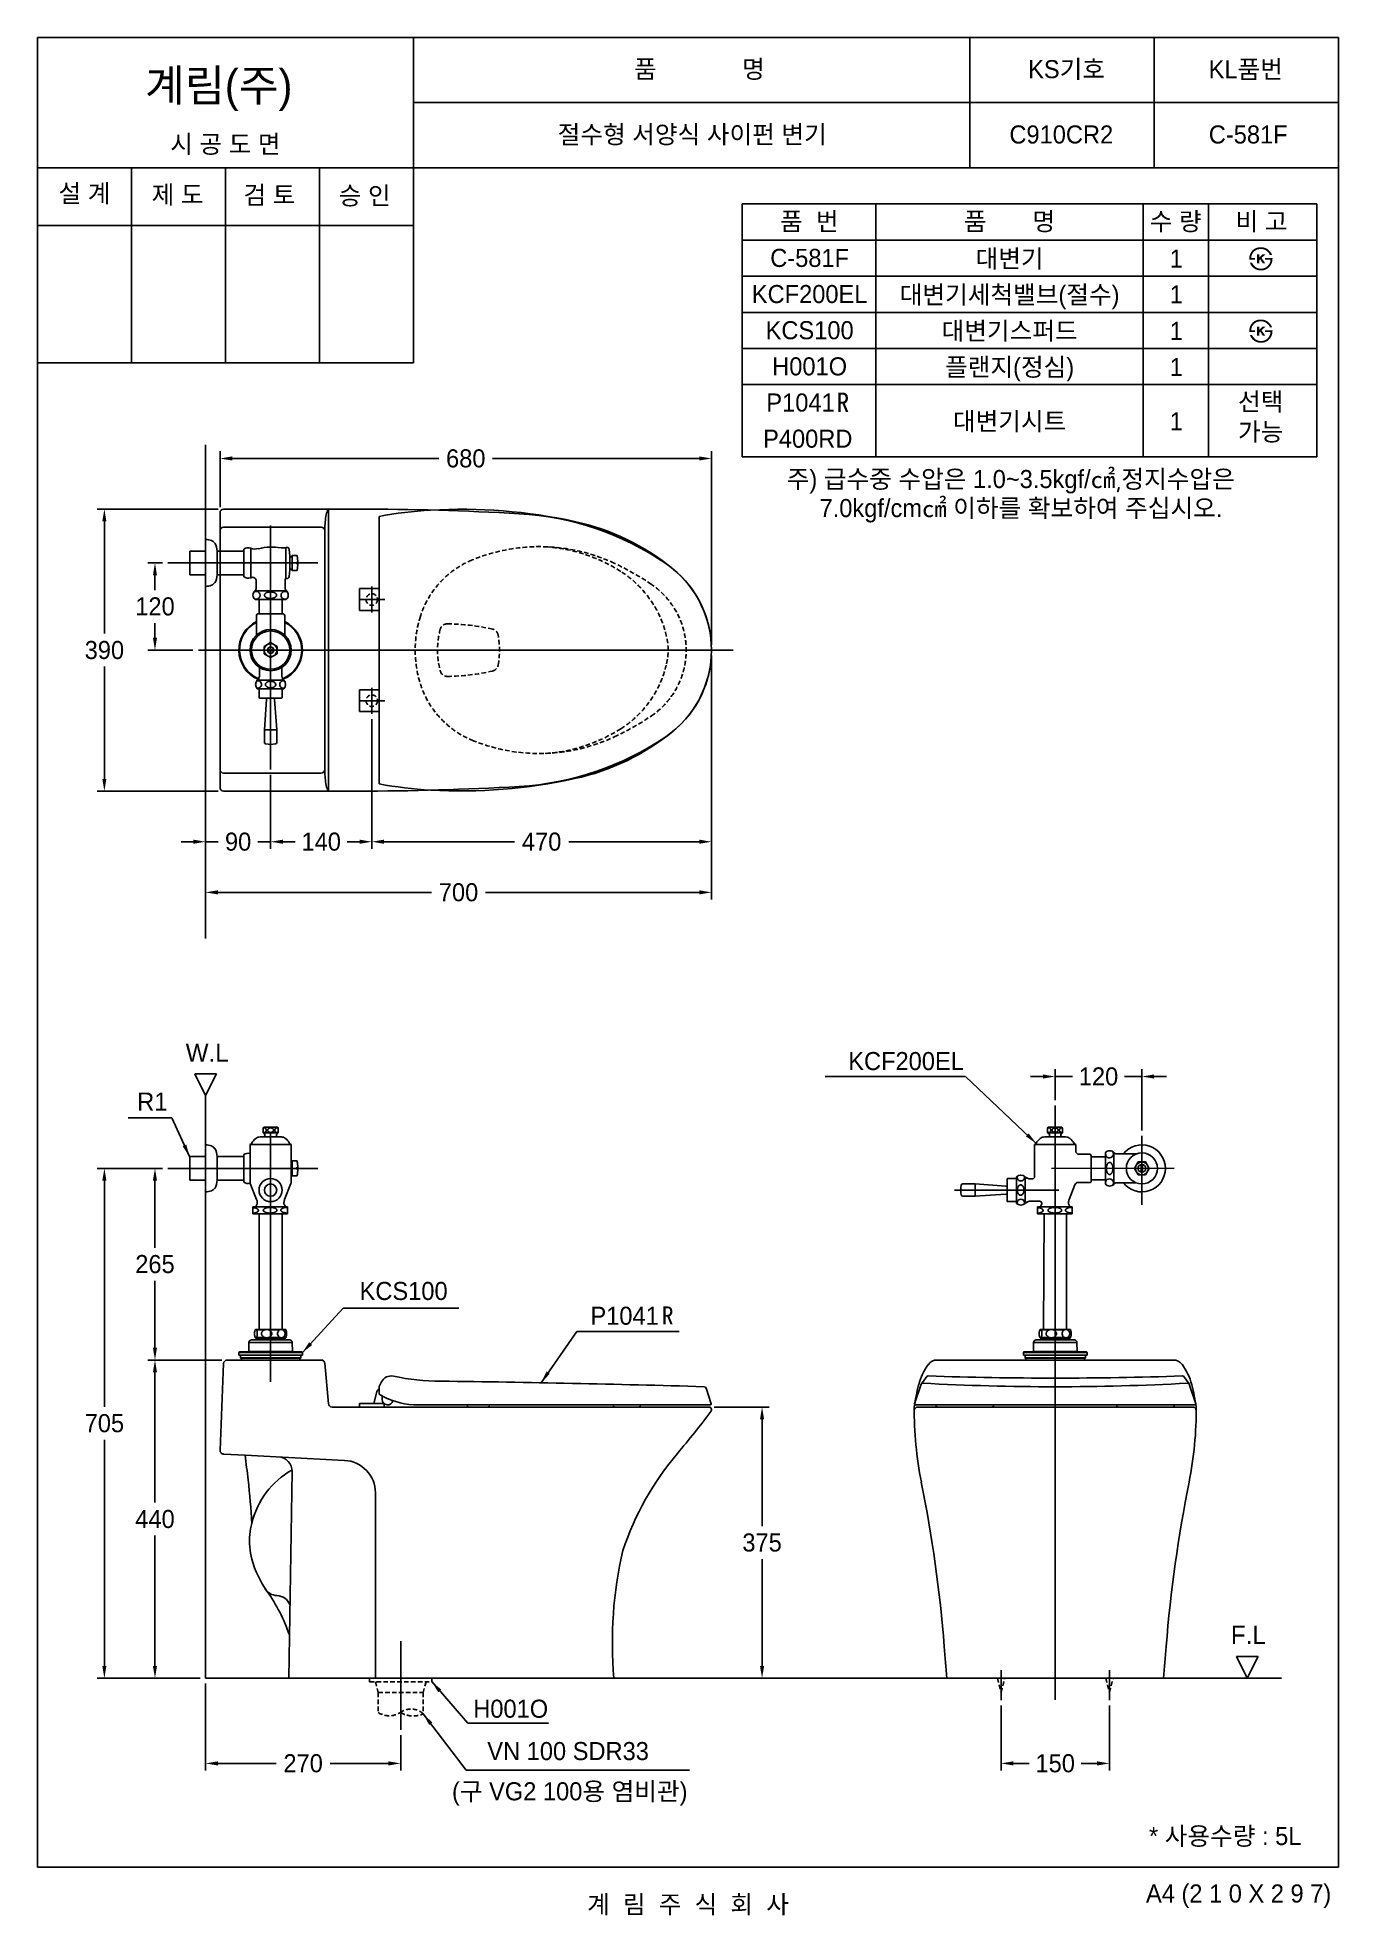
# Model space of a CAD drawing. Header units: millimetres. Extents: x 0 to 3800, y -67 to 2530.
# Drawn here: x 0 to 1800, y -67 to 2530 of the extents above; entities that cross this region are included whole.
import ezdxf
from ezdxf.enums import TextEntityAlignment as Align
from ezdxf.lldxf.tags import DXFTag

# ---------------------------------------------------------------- set-up
doc = ezdxf.new("R2010")
doc.units = ezdxf.units.MM
doc.linetypes.add('DASHED2', pattern=[9.525, 6.35, -3.175])
for name, color, linetype in [('TEXT', 7, 'Continuous'), ('내부선 및 부속', 4, 'Continuous'), ('도각라인', 7, 'Continuous'), ('외형선', 3, 'Continuous'), ('점선', 6, 'DASHED2'), ('중심선', 1, 'DASHED'), ('치수선', 7, 'Continuous')]:
    doc.layers.add(name, color=color, linetype=linetype)
doc.styles.add('____', font='')
doc.styles.add('타이틀', font='H2GTRM.TTF', dxfattribs={"height": 25})
doc.styles.add('타이틀2(바탕체)', font='', dxfattribs={"height": 25})
doc.styles.get('____').set_extended_font_data('굴림')
doc.styles.get('타이틀2(바탕체)').set_extended_font_data('BatangChe')
tags = doc.linetypes.add('DASHDOT', pattern=[70, 31, -13, 13, -13]).pattern_tags.tags
tags[10:11] = [DXFTag(74, 4), DXFTag(75, 0), DXFTag(340, '0'), DXFTag(46, 0.0), DXFTag(50, 0.0), DXFTag(44, 0.0), DXFTag(45, 0.0)]
tags[8:9] = [DXFTag(74, 4), DXFTag(75, 0), DXFTag(340, '0'), DXFTag(46, 0.0), DXFTag(50, 0.0), DXFTag(44, 0.0), DXFTag(45, 0.0)]
tags[6:7] = [DXFTag(74, 4), DXFTag(75, 0), DXFTag(340, '0'), DXFTag(46, 0.0), DXFTag(50, 0.0), DXFTag(44, 0.0), DXFTag(45, 0.0)]
tags[4:5] = [DXFTag(74, 4), DXFTag(75, 0), DXFTag(340, '0'), DXFTag(46, 0.0), DXFTag(50, 0.0), DXFTag(44, 0.0), DXFTag(45, 0.0)]
tags = doc.linetypes.add('DASHED', pattern=[25.72, 12.86, -12.86]).pattern_tags.tags
tags[6:7] = [DXFTag(74, 4), DXFTag(75, 0), DXFTag(340, '0'), DXFTag(46, 0.0), DXFTag(50, 0.0), DXFTag(44, 0.0), DXFTag(45, 0.0)]
tags[4:5] = [DXFTag(74, 4), DXFTag(75, 0), DXFTag(340, '0'), DXFTag(46, 0.0), DXFTag(50, 0.0), DXFTag(44, 0.0), DXFTag(45, 0.0)]
doc.dimstyles.new('MSADIM', dxfattribs={"dimtxt": 33, "dimasz": 17, "dimexe": 10, "dimexo": 7.5, "dimgap": 10, "dimtad": 0, "dimtih": 1, "dimtoh": 1, "dimdec": 0, "dimzin": 1, "dimdsep": 46, "dimtxsty": '____', "dimcen": 11.25, "dimadec": 0, "dimazin": 0, "dimtfac": 1, "dimtdec": 0, "dimtix": 1, "dimtmove": 0, "dimatfit": 3, "dimfxl": 1, "dimtolj": 1, "dimtzin": 1, "dimarcsym": 0})

msp = doc.modelspace()

# ---------------------------------------------------------------- texts
at = {"layer": 'TEXT', "style": '타이틀'}
for s, p in [('품             명', (915.7, 2486.4)), ('KS기호', (1423.8, 2486.3)), ('KL품번', (1671.8, 2486.1)), ('시 공 도 면', (259.9, 2382.7)), ('절수형 서양식 사이펀 변기', (905.8, 2396)), ('C910CR2', (1416.5, 2396)), ('C-581F', (1675.1, 2396)), ('설 계', (65, 2314.6)), ('제 도', (193.8, 2312.9)), ('검 토', (320.8, 2312.3)), ('승 인', (452.7, 2311.4)), ('품  번', (1067.9, 2275.7)), ('품       명', (1344.8, 2275.7)), ('수 량', (1574.8, 2275.7)), ('비 고', (1693.6, 2275.7)), ('C-581F', (1068.3, 2225.3)), ('대변기', (1345, 2224.4)), ('1', (1575.7, 2224.4)), ('KCF200EL', (1068.3, 2175.3)), ('대변기세척밸브(절수)', (1345, 2174.4)), ('1', (1575.7, 2174.9)), ('KCS100', (1068.3, 2125.3)), ('대변기스퍼드', (1345, 2124.4)), ('1', (1575.7, 2124.4)), ('H001O', (1068.3, 2075.3)), ('플랜지(정심)', (1345, 2074.4)), ('1', (1575.7, 2074.4)), ('P1041', (1055.7, 2025.3)), ('대변기시트', (1345, 1999.4)), ('1', (1575.7, 1999.4)), ('P400RD', (1065.7, 1975.3)), ('P1041', (812.3, 762.4)), ('* 사용수량 : 5L', (1643.3, 42.9))]:
    msp.add_text(s, height=25, dxfattribs=at).set_placement(p, align=Align.MIDDLE_CENTER)
msp.add_text('계림(주)', height=44, dxfattribs=at).set_placement((148.7, 2441.8))
at = {"layer": 'TEXT', "attachment_point": 1}
for s, width, gutter_width, insert, char_height, style in [('R', 94.561, 125, (1105.6, 2039.1), 27, '타이틀2(바탕체)'), ('선택\\P가능', 73.427, 1, (1661, 2039), 25, '타이틀'), ('R', 94.561, 125, (863.8, 775.4), 25, '타이틀2(바탕체)')]:
    msp.add_mtext_dynamic_manual_height_columns(s, width=width, gutter_width=gutter_width, heights=[0], dxfattribs=dict(at, insert=insert, char_height=char_height, style=style))
at = {"layer": 'TEXT', "char_height": 25, "attachment_point": 1, "line_spacing_factor": 0.963855, "style": '타이틀'}
for s, insert, width in [('\\A1;주) 급수중 수압은 1.0~3.5kgf/㎠{\\fISOCPEUR|b0|i0|c0|p34;,}정지수압은 \\P     7.0kgf/cm㎠ 이하를 확보하여 주십시오.', (1036.6, 1932), 820.252), ('\\fﾱﾼﾸﾲ;W.L', (205, 1138.7), 248.993), ('\\A1;KCS100', (445.6, 809.2), 380.447), ('{\\fﾱﾼﾸﾲ|b0|i0|c129|p0;F\\fﾱﾼﾸﾲ|b0|i0|c0|p0;.L}', (1651.2, 333.7), 248.993), ('\\A1;VN 100 SDR33', (622.3, 172.9), 379.657), ('\\A1;(구 VG2 100{\\fGulim|b0|i0|c129|p50;용 염비관)}', (573.4, 117.3), 379.657)]:
    msp.add_mtext(s, dxfattribs=dict(at, insert=insert, width=width))
at = {"layer": '도각라인', "style": '타이틀'}
msp.add_text('A4 (2 1 0 X 2 9 7)', height=25, dxfattribs=at).set_placement((1790, -36.5), align=Align.MIDDLE_RIGHT)
msp.add_text('계  림  주  식  회  사', height=25, dxfattribs=at).set_placement((900, -51.7), align=Align.MIDDLE_CENTER)
at = {"layer": '치수선', "linetype": 'Continuous', "style": '타이틀'}
msp.add_text('H001O', height=25, dxfattribs=at).set_placement((654.7, 219), align=Align.MIDDLE_CENTER)
at = {"layer": '치수선', "linetype": 'Continuous', "insert": (1281.7, 1127.1), "char_height": 25, "attachment_point": 3, "line_spacing_factor": 0.963855, "style": '타이틀'}
msp.add_mtext_dynamic_manual_height_columns('KCF200EL', width=67.997, gutter_width=1, heights=[0], dxfattribs=at)
at = {"layer": '치수선', "linetype": 'Continuous', "insert": (137.9, 1071.1), "char_height": 25, "width": 248.993, "attachment_point": 1, "line_spacing_factor": 0.963855, "style": '타이틀'}
msp.add_mtext('\\A1;R1', dxfattribs=at)

# ---------------------------------------------------------------- blocks, each defined once
blk = doc.blocks.new('*D28')
at = {"layer": '치수선', "color": 0, "linetype": 'Continuous', "lineweight": -2, "transparency": 16777216}
for p, q in [((1333.1, 223.3), (1333.1, 133.4)), ((1483.1, 223.3), (1483.1, 133.4)), ((1350.1, 143.4), (1372.2, 143.4)), ((1466.1, 143.4), (1444, 143.4))]:
    blk.add_line(p, q, dxfattribs=at)
at = {"layer": '치수선', "color": 0, "linetype": 'Continuous', "transparency": 16777216}
for points in [[(1350.1, 146.2), (1350.1, 140.5), (1333.1, 143.4)], [(1466.1, 146.2), (1466.1, 140.5), (1483.1, 143.4)]]:
    blk.add_solid(points, dxfattribs=at)
at = {"layer": '치수선', "color": 0, "linetype": 'Continuous', "transparency": 16777216, "insert": (1408.1, 143.4), "char_height": 25, "attachment_point": 5, "style": '____'}
blk.add_mtext('\\A1;150', dxfattribs=at)
blk = doc.blocks.new('*D22')
at = {"layer": '치수선', "color": 0, "linetype": 'Continuous', "lineweight": -2, "transparency": 16777216}
for p, q in [((250, 1877.9), (82.5, 1877.9)), ((92.5, 1860.9), (92.5, 1705.8)), ((92.5, 1504.9), (92.5, 1660.1)), ((250, 1487.9), (82.5, 1487.9))]:
    blk.add_line(p, q, dxfattribs=at)
at = {"layer": '치수선', "color": 0, "linetype": 'Continuous', "transparency": 16777216}
for points in [[(89.6, 1860.9), (95.3, 1860.9), (92.5, 1877.9)], [(89.6, 1504.9), (95.3, 1504.9), (92.5, 1487.9)]]:
    blk.add_solid(points, dxfattribs=at)
at = {"layer": '치수선', "color": 0, "linetype": 'Continuous', "transparency": 16777216, "insert": (92.5, 1682.9), "char_height": 25, "attachment_point": 5, "style": '____'}
blk.add_mtext('\\A1;390', dxfattribs=at)
blk = doc.blocks.new('*D26')
at = {"layer": '치수선', "color": 0, "linetype": 'Continuous', "lineweight": -2, "transparency": 16777216}
for p, q in [((1391.1, 1093.2), (1374.1, 1093.2)), ((1408.1, 1060.7), (1408.1, 1103.2)), ((1408.1, 1093.2), (1432.1, 1093.2)), ((1527.9, 1093.2), (1504, 1093.2)), ((1527.9, 1018.6), (1527.9, 1103.2)), ((1544.9, 1093.2), (1561.9, 1093.2))]:
    blk.add_line(p, q, dxfattribs=at)
at = {"layer": '치수선', "color": 0, "linetype": 'Continuous', "transparency": 16777216}
for points in [[(1391.1, 1096.1), (1391.1, 1090.4), (1408.1, 1093.2)], [(1544.9, 1096.1), (1544.9, 1090.4), (1527.9, 1093.2)]]:
    blk.add_solid(points, dxfattribs=at)
at = {"layer": '치수선', "color": 0, "linetype": 'Continuous', "transparency": 16777216, "insert": (1468, 1093.2), "char_height": 25, "attachment_point": 5, "style": '____'}
blk.add_mtext('\\A1;120', dxfattribs=at)
blk = doc.blocks.new('*D27')
at = {"layer": '치수선', "color": 0, "linetype": 'Continuous', "lineweight": -2, "transparency": 16777216}
for p, q in [((232.5, 253.7), (232.5, 133.4)), ((502.5, 182.3), (502.5, 133.4)), ((249.5, 143.4), (330.2, 143.4)), ((485.5, 143.4), (404.8, 143.4))]:
    blk.add_line(p, q, dxfattribs=at)
at = {"layer": '치수선', "color": 0, "linetype": 'Continuous', "transparency": 16777216}
for points in [[(249.5, 146.2), (249.5, 140.5), (232.5, 143.4)], [(485.5, 146.2), (485.5, 140.5), (502.5, 143.4)]]:
    blk.add_solid(points, dxfattribs=at)
at = {"layer": '치수선', "color": 0, "linetype": 'Continuous', "transparency": 16777216, "insert": (367.5, 143.4), "char_height": 25, "attachment_point": 5, "style": '____'}
blk.add_mtext('\\A1;270', dxfattribs=at)
blk = doc.blocks.new('*D12')
at = {"layer": '치수선', "color": 0, "linetype": 'Continuous', "lineweight": -2, "transparency": 16777216}
for p, q in [((173, 1803.4), (152.5, 1803.4)), ((162.5, 1786.4), (162.5, 1766)), ((162.5, 1699.9), (162.5, 1720.3)), ((215, 1682.9), (152.5, 1682.9))]:
    blk.add_line(p, q, dxfattribs=at)
at = {"layer": '치수선', "color": 0, "linetype": 'Continuous', "transparency": 16777216}
for points in [[(159.6, 1786.4), (165.3, 1786.4), (162.5, 1803.4)], [(159.6, 1699.9), (165.3, 1699.9), (162.5, 1682.9)]]:
    blk.add_solid(points, dxfattribs=at)
at = {"layer": '치수선', "color": 0, "linetype": 'Continuous', "transparency": 16777216, "insert": (162.5, 1743.2), "char_height": 25, "attachment_point": 5, "style": '____'}
blk.add_mtext('\\A1;120', dxfattribs=at)
blk = doc.blocks.new('*D13')
at = {"layer": '치수선', "color": 0, "linetype": 'Continuous', "lineweight": -2, "transparency": 16777216}
for p, q in [((932.5, 1675.4), (932.5, 1407.9)), ((462.5, 1587.4), (462.5, 1407.9)), ((479.5, 1417.9), (659.8, 1417.9)), ((915.5, 1417.9), (735.1, 1417.9))]:
    blk.add_line(p, q, dxfattribs=at)
at = {"layer": '치수선', "color": 0, "linetype": 'Continuous', "transparency": 16777216}
for points in [[(479.5, 1420.8), (479.5, 1415.1), (462.5, 1417.9)], [(915.5, 1420.8), (915.5, 1415.1), (932.5, 1417.9)]]:
    blk.add_solid(points, dxfattribs=at)
at = {"layer": '치수선', "color": 0, "linetype": 'Continuous', "transparency": 16777216, "insert": (697.5, 1417.9), "char_height": 25, "attachment_point": 5, "style": '____'}
blk.add_mtext('\\A1;470', dxfattribs=at)
blk = doc.blocks.new('*D14')
at = {"layer": '치수선', "color": 0, "linetype": 'Continuous', "lineweight": -2, "transparency": 16777216}
for p, q in [((462.5, 1587.4), (462.5, 1407.9)), ((322.5, 1510.3), (322.5, 1407.9)), ((339.5, 1417.9), (356.5, 1417.9)), ((445.5, 1417.9), (428.4, 1417.9))]:
    blk.add_line(p, q, dxfattribs=at)
at = {"layer": '치수선', "color": 0, "linetype": 'Continuous', "transparency": 16777216}
for points in [[(339.5, 1420.8), (339.5, 1415.1), (322.5, 1417.9)], [(445.5, 1420.8), (445.5, 1415.1), (462.5, 1417.9)]]:
    blk.add_solid(points, dxfattribs=at)
at = {"layer": '치수선', "color": 0, "linetype": 'Continuous', "transparency": 16777216, "insert": (392.5, 1417.9), "char_height": 25, "attachment_point": 5, "style": '____'}
blk.add_mtext('\\A1;140', dxfattribs=at)
blk = doc.blocks.new('*D15')
at = {"layer": '치수선', "color": 0, "linetype": 'Continuous', "lineweight": -2, "transparency": 16777216}
for p, q in [((322.5, 1510.3), (322.5, 1407.9)), ((215.5, 1417.9), (198.5, 1417.9)), ((232.5, 1415.4), (232.5, 1427.9)), ((232.5, 1417.9), (250, 1417.9)), ((322.5, 1417.9), (304.9, 1417.9)), ((339.5, 1417.9), (356.5, 1417.9))]:
    blk.add_line(p, q, dxfattribs=at)
at = {"layer": '치수선', "color": 0, "linetype": 'Continuous', "transparency": 16777216}
for points in [[(215.5, 1420.8), (215.5, 1415.1), (232.5, 1417.9)], [(339.5, 1420.8), (339.5, 1415.1), (322.5, 1417.9)]]:
    blk.add_solid(points, dxfattribs=at)
at = {"layer": '치수선', "color": 0, "linetype": 'Continuous', "transparency": 16777216, "insert": (277.5, 1417.9), "char_height": 25, "attachment_point": 5, "style": '____'}
blk.add_mtext('\\A1;90', dxfattribs=at)
blk = doc.blocks.new('*D16')
at = {"layer": '치수선', "color": 0, "linetype": 'Continuous', "lineweight": -2, "transparency": 16777216}
for p, q in [((252.5, 1880.4), (252.5, 1957.9)), ((269.5, 1947.9), (555.2, 1947.9)), ((915.5, 1947.9), (629.7, 1947.9)), ((932.5, 1690.4), (932.5, 1957.9))]:
    blk.add_line(p, q, dxfattribs=at)
at = {"layer": '치수선', "color": 0, "linetype": 'Continuous', "transparency": 16777216}
for points in [[(269.5, 1950.8), (269.5, 1945.1), (252.5, 1947.9)], [(915.5, 1950.8), (915.5, 1945.1), (932.5, 1947.9)]]:
    blk.add_solid(points, dxfattribs=at)
at = {"layer": '치수선', "color": 0, "linetype": 'Continuous', "transparency": 16777216, "insert": (592.5, 1947.9), "char_height": 25, "attachment_point": 5, "style": '____'}
blk.add_mtext('\\A1;680', dxfattribs=at)
blk = doc.blocks.new('*D17')
at = {"layer": '치수선', "color": 0, "linetype": 'Continuous', "lineweight": -2, "transparency": 16777216}
for p, q in [((932.5, 1675.4), (932.5, 1337.9)), ((232.5, 1355.3), (232.5, 1337.9)), ((249.5, 1347.9), (545.3, 1347.9)), ((915.5, 1347.9), (619.6, 1347.9))]:
    blk.add_line(p, q, dxfattribs=at)
at = {"layer": '치수선', "color": 0, "linetype": 'Continuous', "transparency": 16777216}
for points in [[(249.5, 1350.8), (249.5, 1345.1), (232.5, 1347.9)], [(915.5, 1350.8), (915.5, 1345.1), (932.5, 1347.9)]]:
    blk.add_solid(points, dxfattribs=at)
at = {"layer": '치수선', "color": 0, "linetype": 'Continuous', "transparency": 16777216, "insert": (582.5, 1347.9), "char_height": 25, "attachment_point": 5, "style": '____'}
blk.add_mtext('\\A1;700', dxfattribs=at)
blk = doc.blocks.new('*D18')
at = {"layer": '치수선', "color": 0, "linetype": 'Continuous', "lineweight": -2, "transparency": 16777216}
for p, q in [((936, 636.2), (1012.5, 636.2)), ((1002.5, 619.2), (1002.5, 471.6)), ((1002.5, 278.2), (1002.5, 425.9)), ((805, 261.2), (1012.5, 261.2))]:
    blk.add_line(p, q, dxfattribs=at)
at = {"layer": '치수선', "color": 0, "linetype": 'Continuous', "transparency": 16777216}
for points in [[(999.6, 619.2), (1005.3, 619.2), (1002.5, 636.2)], [(999.6, 278.2), (1005.3, 278.2), (1002.5, 261.2)]]:
    blk.add_solid(points, dxfattribs=at)
at = {"layer": '치수선', "color": 0, "linetype": 'Continuous', "transparency": 16777216, "insert": (1002.5, 448.7), "char_height": 25, "attachment_point": 5, "style": '____'}
blk.add_mtext('\\A1;375', dxfattribs=at)
blk = doc.blocks.new('*D19')
at = {"layer": '치수선', "color": 0, "linetype": 'Continuous', "lineweight": -2, "transparency": 16777216}
for p, q in [((255, 701.2), (152.5, 701.2)), ((162.5, 684.2), (162.5, 504.1)), ((162.5, 278.2), (162.5, 458.4)), ((225, 261.2), (152.5, 261.2))]:
    blk.add_line(p, q, dxfattribs=at)
at = {"layer": '치수선', "color": 0, "linetype": 'Continuous', "transparency": 16777216}
for points in [[(159.6, 684.2), (165.3, 684.2), (162.5, 701.2)], [(159.6, 278.2), (165.3, 278.2), (162.5, 261.2)]]:
    blk.add_solid(points, dxfattribs=at)
at = {"layer": '치수선', "color": 0, "linetype": 'Continuous', "transparency": 16777216, "insert": (162.5, 481.2), "char_height": 25, "attachment_point": 5, "style": '____'}
blk.add_mtext('\\A1;440', dxfattribs=at)
blk = doc.blocks.new('*D20')
at = {"layer": '치수선', "color": 0, "linetype": 'Continuous', "lineweight": -2, "transparency": 16777216}
for p, q in [((173, 966.2), (152.5, 966.2)), ((162.5, 949.2), (162.5, 856.5)), ((162.5, 718.2), (162.5, 810.9)), ((255, 701.2), (152.5, 701.2))]:
    blk.add_line(p, q, dxfattribs=at)
at = {"layer": '치수선', "color": 0, "linetype": 'Continuous', "transparency": 16777216}
for points in [[(159.6, 949.2), (165.3, 949.2), (162.5, 966.2)], [(159.6, 718.2), (165.3, 718.2), (162.5, 701.2)]]:
    blk.add_solid(points, dxfattribs=at)
at = {"layer": '치수선', "color": 0, "linetype": 'Continuous', "transparency": 16777216, "insert": (162.5, 833.7), "char_height": 25, "attachment_point": 5, "style": '____'}
blk.add_mtext('\\A1;265', dxfattribs=at)
blk = doc.blocks.new('*D21')
at = {"layer": '치수선', "color": 0, "linetype": 'Continuous', "lineweight": -2, "transparency": 16777216}
for p, q in [((173, 966.2), (82.5, 966.2)), ((92.5, 949.2), (92.5, 636.6)), ((92.5, 278.2), (92.5, 590.9)), ((225, 261.2), (82.5, 261.2))]:
    blk.add_line(p, q, dxfattribs=at)
at = {"layer": '치수선', "color": 0, "linetype": 'Continuous', "transparency": 16777216}
for points in [[(89.6, 949.2), (95.3, 949.2), (92.5, 966.2)], [(89.6, 278.2), (95.3, 278.2), (92.5, 261.2)]]:
    blk.add_solid(points, dxfattribs=at)
at = {"layer": '치수선', "color": 0, "linetype": 'Continuous', "transparency": 16777216, "insert": (92.5, 613.7), "char_height": 25, "attachment_point": 5, "style": '____'}
blk.add_mtext('\\A1;705', dxfattribs=at)

# ---------------------------------------------------------------- dimensions: what is measured, and where the dimension line sits
at = {"layer": '치수선', "linetype": 'Continuous'}
for base, p1, p2, picture, middle in [((252.5, 1947.9), (932.5, 1682.9), (252.5, 1872.9), '*D16', (592.5, 1947.9)), ((232.5, 1347.9), (932.5, 1682.9), (232.5, 1362.8), '*D17', (582.5, 1347.9)), ((932.5, 1417.9), (462.5, 1594.9), (932.5, 1682.9), '*D13', (697.5, 1417.9)), ((462.5, 1417.9), (322.5, 1517.8), (462.5, 1594.9), '*D14', (392.5, 1417.9)), ((322.5, 1417.9), (232.5, 1407.9), (322.5, 1517.8), '*D15', (277.5, 1417.9)), ((1527.9, 1093.2), (1408.1, 1053.2), (1527.9, 1011.1), '*D26', (1468, 1093.2)), ((502.5, 143.4), (232.5, 261.2), (502.5, 189.8), '*D27', (367.5, 143.4)), ((1483.1, 143.4), (1333.1, 230.8), (1483.1, 230.8), '*D28', (1408.1, 143.4))]:
    dim = msp.add_linear_dim(base=base, p1=p1, p2=p2, dimstyle='MSADIM', override={"dimtxt": 25}, dxfattribs=at)
    dim.commit()
    dim.dimension.update_dxf_attribs({"geometry": picture, "text_midpoint": middle})
for base, p1, p2, picture, middle in [((92.5, 1487.9), (257.5, 1877.9), (257.5, 1487.9), '*D22', (92.5, 1682.9)), ((162.4546578, 1682.9392024), (180.4546578, 1803.4392024), (222.4546578, 1682.9392024), '*D12', (162.4546578, 1743.1892024)), ((92.5, 966.2), (232.5, 261.2), (180.5, 966.2), '*D21', (92.5, 613.7)), ((162.5, 966.2), (262.5, 701.2), (180.5, 966.2), '*D20', (162.5, 833.7)), ((162.5, 261.2), (262.5, 701.2), (232.5, 261.2), '*D19', (162.5, 481.2)), ((1002.5, 261.2), (928.5, 636.2), (797.5, 261.2), '*D18', (1002.5, 448.7))]:
    dim = msp.add_linear_dim(base=base, p1=p1, p2=p2, angle=90, dimstyle='MSADIM', override={"dimtxt": 25}, dxfattribs=at)
    dim.commit()
    dim.dimension.update_dxf_attribs({"geometry": picture, "text_midpoint": middle})

# ---------------------------------------------------------------- hatches: boundary and pattern name
at = {"layer": 'TEXT'}
for points in [[(1676.6, 2222.8), (1676.6, 2223.2), (1676.6, 2223.6), (1676.5, 2224), (1676.6, 2224.4), (1676.6, 2224.8), (1676.6, 2225.2), (1676.6, 2225.6), (1676.7, 2226), (1676.7, 2226.4), (1676.8, 2226.8), (1676.8, 2227.2), (1676.9, 2227.6), (1677, 2228), (1677.1, 2228.4), (1677.2, 2228.8), (1677.3, 2229.1), (1677.4, 2229.5), (1677.5, 2229.9), (1677.7, 2230.3), (1677.8, 2230.6), (1678, 2231), (1678.1, 2231.4), (1678.3, 2231.7), (1678.5, 2232.1), (1678.7, 2232.4), (1678.9, 2232.7), (1679.1, 2233.1), (1679.3, 2233.4), (1679.5, 2233.7), (1679.7, 2234), (1680, 2234.3), (1680.5, 2234.9), (1680.8, 2235.2), (1681, 2235.5), (1681.3, 2235.8), (1681.6, 2236.1), (1681.9, 2236.4), (1682.2, 2236.6), (1682.5, 2236.9), (1682.8, 2237.1), (1683.2, 2237.4), (1683.5, 2237.6), (1683.8, 2237.8), (1684.2, 2238), (1684.5, 2238.2), (1684.9, 2238.4), (1685.2, 2238.6), (1685.7, 2238.7), (1686.1, 2238.9), (1686.5, 2239.1), (1686.9, 2239.2), (1687.3, 2239.4), (1687.8, 2239.5), (1688.2, 2239.6), (1688.6, 2239.7), (1689.1, 2239.8), (1689.5, 2239.9), (1690, 2239.9), (1690.5, 2240), (1691, 2240), (1691.4, 2240.1), (1691.9, 2240.1), (1692.4, 2240.1), (1693.2, 2240.1), (1693.6, 2240.1), (1693.9, 2240), (1694.3, 2240), (1694.7, 2240), (1695, 2239.9), (1695.4, 2239.9), (1695.7, 2239.8), (1696.1, 2239.7), (1696.4, 2239.7), (1696.8, 2239.6), (1697.1, 2239.5), (1697.4, 2239.4), (1697.8, 2239.3), (1698.1, 2239.2), (1698.4, 2239.1), (1698.7, 2239), (1699, 2238.9), (1699.4, 2238.7), (1699.7, 2238.6), (1700, 2238.5), (1700.3, 2238.3), (1700.6, 2238.2), (1700.8, 2238), (1701.1, 2237.8), (1701.4, 2237.7), (1701.7, 2237.5), (1702, 2237.3), (1702.2, 2237.1), (1702.5, 2236.9), (1702.8, 2236.7), (1703.2, 2236.4), (1703.6, 2236), (1704, 2235.6), (1704.4, 2235.2), (1704.8, 2234.8), (1705.1, 2234.4), (1705.5, 2234), (1705.8, 2233.6), (1706.1, 2233.1), (1706.4, 2232.6), (1706.7, 2232.2), (1707, 2231.7), (1707.3, 2231.1), (1707.5, 2230.6), (1707.8, 2230.1), (1708, 2229.5), (1708, 2229.5), (1704.9, 2229.5), (1704.9, 2229.5), (1704.8, 2229.7), (1704.8, 2229.9), (1704.7, 2230.1), (1704.6, 2230.2), (1704.6, 2230.4), (1704.5, 2230.6), (1704.4, 2230.7), (1704.3, 2230.9), (1704.2, 2231.1), (1704.1, 2231.2), (1704, 2231.4), (1703.9, 2231.6), (1703.8, 2231.7), (1703.7, 2231.9), (1703.6, 2232.1), (1703.5, 2232.2), (1703.3, 2232.4), (1703.2, 2232.6), (1702.9, 2232.9), (1702.7, 2233.2), (1702.4, 2233.5), (1702.1, 2233.8), (1701.7, 2234.1), (1701.4, 2234.4), (1701, 2234.7), (1700.8, 2234.9), (1700.6, 2235.1), (1700.3, 2235.2), (1700.1, 2235.4), (1699.9, 2235.5), (1699.6, 2235.7), (1699.4, 2235.8), (1699.1, 2236), (1698.9, 2236.1), (1698.6, 2236.2), (1698.4, 2236.4), (1698.1, 2236.5), (1697.9, 2236.6), (1697.6, 2236.7), (1697.4, 2236.8), (1697.1, 2236.9), (1696.8, 2237), (1696.6, 2237), (1696.3, 2237.1), (1696.1, 2237.2), (1695.8, 2237.3), (1695.5, 2237.3), (1695.2, 2237.4), (1695, 2237.4), (1694.7, 2237.5), (1694.4, 2237.5), (1694.1, 2237.5), (1693.8, 2237.6), (1693.6, 2237.6), (1693.3, 2237.6), (1693, 2237.6), (1692.7, 2237.6), (1692.3, 2237.6), (1692, 2237.6), (1691.7, 2237.6), (1691.3, 2237.5), (1691, 2237.5), (1690.7, 2237.5), (1690.3, 2237.4), (1690, 2237.4), (1689.7, 2237.3), (1689.4, 2237.3), (1689.1, 2237.2), (1688.8, 2237.1), (1688.5, 2237), (1688.2, 2237), (1687.9, 2236.9), (1687.6, 2236.8), (1687.3, 2236.7), (1687, 2236.5), (1686.7, 2236.4), (1686.5, 2236.3), (1686.2, 2236.2), (1685.9, 2236), (1685.6, 2235.9), (1685.4, 2235.7), (1685.1, 2235.6), (1684.9, 2235.4), (1684.6, 2235.2), (1684.4, 2235), (1684.1, 2234.9), (1683.9, 2234.7), (1683.7, 2234.5), (1683.4, 2234.3), (1683.2, 2234), (1683, 2233.8), (1682.7, 2233.6), (1682.5, 2233.4), (1682.3, 2233.1), (1682.1, 2232.9), (1681.9, 2232.6), (1681.7, 2232.4), (1681.6, 2232.1), (1681.4, 2231.9), (1681.2, 2231.6), (1681.1, 2231.4), (1680.9, 2231.1), (1680.8, 2230.8), (1680.6, 2230.5), (1680.5, 2230.3), (1680.4, 2230), (1680.3, 2229.7), (1680.2, 2229.4), (1680, 2229.1), (1680, 2228.8), (1679.9, 2228.5), (1679.8, 2228.2), (1679.7, 2227.8), (1679.6, 2227.5), (1679.6, 2227.2), (1679.5, 2226.9), (1679.5, 2226.5), (1679.4, 2226.2), (1679.4, 2225.8), (1679.4, 2225.5), (1679.3, 2225.1), (1679.3, 2225.1), (1684.5, 2225.1), (1684.5, 2225.1), (1684.5, 2225.1), (1684.5, 2222.8), (1684.5, 2222.8), (1684.5, 2222.8), (1676.6, 2222.8)], [(1708.7, 2225.1), (1708.8, 2224.7), (1708.7, 2224.3), (1708.7, 2223.8), (1708.7, 2223.4), (1708.7, 2223), (1708.6, 2222.5), (1708.6, 2222.1), (1708.5, 2221.7), (1708.5, 2221.3), (1708.4, 2220.9), (1708.3, 2220.4), (1708.2, 2220), (1708.1, 2219.6), (1708, 2219.2), (1707.8, 2218.8), (1707.7, 2218.4), (1707.6, 2218), (1707.4, 2217.6), (1707.3, 2217.3), (1707.1, 2216.9), (1706.9, 2216.5), (1706.7, 2216.2), (1706.6, 2215.8), (1706.4, 2215.5), (1706.2, 2215.1), (1705.9, 2214.8), (1705.7, 2214.5), (1705.5, 2214.2), (1705.3, 2213.8), (1705, 2213.5), (1704.8, 2213.2), (1704.5, 2212.9), (1704.2, 2212.6), (1704, 2212.4), (1703.7, 2212.1), (1703.4, 2211.8), (1703.1, 2211.6), (1702.8, 2211.3), (1702.5, 2211.1), (1702.2, 2210.8), (1701.9, 2210.6), (1701.6, 2210.4), (1701.2, 2210.2), (1700.9, 2210), (1700.6, 2209.8), (1700.2, 2209.6), (1699.9, 2209.4), (1699.5, 2209.3), (1699.2, 2209.1), (1698.8, 2209), (1698.4, 2208.8), (1698, 2208.7), (1697.7, 2208.6), (1697.3, 2208.5), (1696.9, 2208.4), (1696.5, 2208.3), (1696.1, 2208.2), (1695.7, 2208.1), (1695.3, 2208.1), (1694.9, 2208), (1694.5, 2208), (1694.1, 2208), (1693.7, 2207.9), (1693.3, 2207.9), (1692.6, 2207.9), (1692, 2208), (1691.3, 2208), (1690.7, 2208.1), (1690.1, 2208.2), (1689.8, 2208.2), (1689.5, 2208.3), (1689.2, 2208.3), (1688.9, 2208.4), (1688.6, 2208.5), (1688.3, 2208.6), (1688, 2208.6), (1687.7, 2208.7), (1687.4, 2208.8), (1687.1, 2208.9), (1686.8, 2209), (1686.6, 2209.1), (1686.3, 2209.2), (1686, 2209.4), (1685.7, 2209.5), (1685.5, 2209.6), (1685.2, 2209.7), (1684.9, 2209.9), (1684.7, 2210), (1684.4, 2210.2), (1684.1, 2210.3), (1683.6, 2210.7), (1683.4, 2210.8), (1683.1, 2211), (1682.8, 2211.2), (1682.6, 2211.4), (1682.4, 2211.6), (1682.1, 2211.8), (1681.9, 2212), (1681.6, 2212.2), (1681.4, 2212.5), (1681.2, 2212.7), (1681, 2212.9), (1680.8, 2213.1), (1680.5, 2213.4), (1680.3, 2213.6), (1680.1, 2213.9), (1679.9, 2214.1), (1679.7, 2214.4), (1679.6, 2214.6), (1679.4, 2214.9), (1679.2, 2215.2), (1679, 2215.5), (1678.8, 2215.7), (1678.7, 2216), (1678.5, 2216.3), (1678.3, 2216.6), (1678.2, 2216.9), (1678, 2217.2), (1677.8, 2217.8), (1677.5, 2218.5), (1677.5, 2218.5), (1680.4, 2218.5), (1680.4, 2218.5), (1680.7, 2218.1), (1680.9, 2217.6), (1681.1, 2217.2), (1681.4, 2216.9), (1681.6, 2216.5), (1681.9, 2216.1), (1682.1, 2215.8), (1682.4, 2215.4), (1682.7, 2215.1), (1682.9, 2214.8), (1683.2, 2214.5), (1683.5, 2214.2), (1683.8, 2213.9), (1684.1, 2213.6), (1684.4, 2213.3), (1684.7, 2213.1), (1684.9, 2212.9), (1685.2, 2212.7), (1685.4, 2212.6), (1685.6, 2212.4), (1685.9, 2212.3), (1686.1, 2212.1), (1686.3, 2212), (1686.6, 2211.9), (1686.8, 2211.7), (1687.1, 2211.6), (1687.3, 2211.5), (1687.6, 2211.4), (1687.9, 2211.3), (1688.1, 2211.2), (1688.4, 2211.1), (1688.7, 2211), (1688.9, 2211), (1689.2, 2210.9), (1689.5, 2210.8), (1689.8, 2210.8), (1690, 2210.7), (1690.3, 2210.7), (1690.6, 2210.6), (1690.9, 2210.6), (1691.2, 2210.6), (1691.5, 2210.5), (1691.8, 2210.5), (1692.1, 2210.5), (1692.4, 2210.5), (1692.7, 2210.5), (1693, 2210.5), (1693.9, 2210.5), (1694.1, 2210.6), (1694.4, 2210.6), (1694.7, 2210.6), (1694.9, 2210.6), (1695.2, 2210.7), (1695.5, 2210.7), (1695.7, 2210.8), (1696, 2210.8), (1696.3, 2210.9), (1696.5, 2210.9), (1696.8, 2211), (1697, 2211.1), (1697.3, 2211.2), (1697.5, 2211.2), (1697.8, 2211.3), (1698, 2211.4), (1698.3, 2211.5), (1698.5, 2211.6), (1698.8, 2211.8), (1699, 2211.9), (1699.2, 2212), (1699.5, 2212.1), (1699.7, 2212.3), (1699.9, 2212.4), (1700.2, 2212.6), (1700.4, 2212.7), (1700.6, 2212.9), (1700.9, 2213), (1701.1, 2213.2), (1701.3, 2213.4), (1701.6, 2213.6), (1701.8, 2213.8), (1702, 2214), (1702.3, 2214.3), (1702.5, 2214.5), (1702.7, 2214.8), (1702.9, 2215), (1703.2, 2215.3), (1703.3, 2215.5), (1703.5, 2215.8), (1703.7, 2216), (1703.9, 2216.3), (1704.1, 2216.6), (1704.2, 2216.9), (1704.4, 2217.2), (1704.5, 2217.4), (1704.7, 2217.7), (1704.8, 2218), (1704.9, 2218.3), (1705.1, 2218.7), (1705.2, 2219), (1705.3, 2219.3), (1705.4, 2219.6), (1705.5, 2220), (1705.6, 2220.3), (1705.6, 2220.6), (1705.7, 2221), (1705.8, 2221.3), (1705.8, 2221.7), (1705.9, 2222.1), (1705.9, 2222.4), (1705.9, 2222.8), (1705.9, 2222.8), (1698.5, 2222.8), (1698.5, 2222.8), (1698.5, 2222.8), (1698.5, 2225.1), (1698.5, 2225.1), (1698.5, 2225.1), (1708.7, 2225.1)], [(1690.3, 2225.8), (1695.1, 2230.2), (1699, 2230.2), (1693.6, 2225.2), (1698.7, 2217.7), (1695.3, 2217.7), (1691.7, 2223.4), (1690.3, 2222.2), (1690.3, 2217.7), (1687.4, 2217.7), (1687.4, 2230.3), (1690.3, 2230.3)], [(1676.6, 2122.8), (1676.6, 2123.2), (1676.6, 2123.6), (1676.5, 2124), (1676.6, 2124.4), (1676.6, 2124.8), (1676.6, 2125.2), (1676.6, 2125.6), (1676.7, 2126), (1676.7, 2126.4), (1676.8, 2126.8), (1676.8, 2127.2), (1676.9, 2127.6), (1677, 2128), (1677.1, 2128.4), (1677.2, 2128.8), (1677.3, 2129.1), (1677.4, 2129.5), (1677.5, 2129.9), (1677.7, 2130.3), (1677.8, 2130.6), (1678, 2131), (1678.1, 2131.4), (1678.3, 2131.7), (1678.5, 2132.1), (1678.7, 2132.4), (1678.9, 2132.7), (1679.1, 2133.1), (1679.3, 2133.4), (1679.5, 2133.7), (1679.7, 2134), (1680, 2134.3), (1680.5, 2134.9), (1680.8, 2135.2), (1681, 2135.5), (1681.3, 2135.8), (1681.6, 2136.1), (1681.9, 2136.4), (1682.2, 2136.6), (1682.5, 2136.9), (1682.8, 2137.1), (1683.2, 2137.4), (1683.5, 2137.6), (1683.8, 2137.8), (1684.2, 2138), (1684.5, 2138.2), (1684.9, 2138.4), (1685.2, 2138.6), (1685.7, 2138.7), (1686.1, 2138.9), (1686.5, 2139.1), (1686.9, 2139.2), (1687.3, 2139.4), (1687.8, 2139.5), (1688.2, 2139.6), (1688.6, 2139.7), (1689.1, 2139.8), (1689.5, 2139.9), (1690, 2139.9), (1690.5, 2140), (1691, 2140), (1691.4, 2140.1), (1691.9, 2140.1), (1692.4, 2140.1), (1693.2, 2140.1), (1693.6, 2140.1), (1693.9, 2140), (1694.3, 2140), (1694.7, 2140), (1695, 2139.9), (1695.4, 2139.9), (1695.7, 2139.8), (1696.1, 2139.7), (1696.4, 2139.7), (1696.8, 2139.6), (1697.1, 2139.5), (1697.4, 2139.4), (1697.8, 2139.3), (1698.1, 2139.2), (1698.4, 2139.1), (1698.7, 2139), (1699, 2138.9), (1699.4, 2138.7), (1699.7, 2138.6), (1700, 2138.5), (1700.3, 2138.3), (1700.6, 2138.2), (1700.8, 2138), (1701.1, 2137.8), (1701.4, 2137.7), (1701.7, 2137.5), (1702, 2137.3), (1702.2, 2137.1), (1702.5, 2136.9), (1702.8, 2136.7), (1703.2, 2136.4), (1703.6, 2136), (1704, 2135.6), (1704.4, 2135.2), (1704.8, 2134.8), (1705.1, 2134.4), (1705.5, 2134), (1705.8, 2133.6), (1706.1, 2133.1), (1706.4, 2132.6), (1706.7, 2132.2), (1707, 2131.7), (1707.3, 2131.1), (1707.5, 2130.6), (1707.8, 2130.1), (1708, 2129.5), (1708, 2129.5), (1704.9, 2129.5), (1704.9, 2129.5), (1704.8, 2129.7), (1704.8, 2129.9), (1704.7, 2130.1), (1704.6, 2130.2), (1704.6, 2130.4), (1704.5, 2130.6), (1704.4, 2130.7), (1704.3, 2130.9), (1704.2, 2131.1), (1704.1, 2131.2), (1704, 2131.4), (1703.9, 2131.6), (1703.8, 2131.7), (1703.7, 2131.9), (1703.6, 2132.1), (1703.5, 2132.2), (1703.3, 2132.4), (1703.2, 2132.6), (1702.9, 2132.9), (1702.7, 2133.2), (1702.4, 2133.5), (1702.1, 2133.8), (1701.7, 2134.1), (1701.4, 2134.4), (1701, 2134.7), (1700.8, 2134.9), (1700.6, 2135.1), (1700.3, 2135.2), (1700.1, 2135.4), (1699.9, 2135.5), (1699.6, 2135.7), (1699.4, 2135.8), (1699.1, 2136), (1698.9, 2136.1), (1698.6, 2136.2), (1698.4, 2136.4), (1698.1, 2136.5), (1697.9, 2136.6), (1697.6, 2136.7), (1697.4, 2136.8), (1697.1, 2136.9), (1696.8, 2137), (1696.6, 2137), (1696.3, 2137.1), (1696.1, 2137.2), (1695.8, 2137.3), (1695.5, 2137.3), (1695.2, 2137.4), (1695, 2137.4), (1694.7, 2137.5), (1694.4, 2137.5), (1694.1, 2137.5), (1693.8, 2137.6), (1693.6, 2137.6), (1693.3, 2137.6), (1693, 2137.6), (1692.7, 2137.6), (1692.3, 2137.6), (1692, 2137.6), (1691.7, 2137.6), (1691.3, 2137.5), (1691, 2137.5), (1690.7, 2137.5), (1690.3, 2137.4), (1690, 2137.4), (1689.7, 2137.3), (1689.4, 2137.3), (1689.1, 2137.2), (1688.8, 2137.1), (1688.5, 2137), (1688.2, 2137), (1687.9, 2136.9), (1687.6, 2136.8), (1687.3, 2136.7), (1687, 2136.5), (1686.7, 2136.4), (1686.5, 2136.3), (1686.2, 2136.2), (1685.9, 2136), (1685.6, 2135.9), (1685.4, 2135.7), (1685.1, 2135.6), (1684.9, 2135.4), (1684.6, 2135.2), (1684.4, 2135), (1684.1, 2134.9), (1683.9, 2134.7), (1683.7, 2134.5), (1683.4, 2134.3), (1683.2, 2134), (1683, 2133.8), (1682.7, 2133.6), (1682.5, 2133.4), (1682.3, 2133.1), (1682.1, 2132.9), (1681.9, 2132.6), (1681.7, 2132.4), (1681.6, 2132.1), (1681.4, 2131.9), (1681.2, 2131.6), (1681.1, 2131.4), (1680.9, 2131.1), (1680.8, 2130.8), (1680.6, 2130.5), (1680.5, 2130.3), (1680.4, 2130), (1680.3, 2129.7), (1680.2, 2129.4), (1680, 2129.1), (1680, 2128.8), (1679.9, 2128.5), (1679.8, 2128.2), (1679.7, 2127.8), (1679.6, 2127.5), (1679.6, 2127.2), (1679.5, 2126.9), (1679.5, 2126.5), (1679.4, 2126.2), (1679.4, 2125.8), (1679.4, 2125.5), (1679.3, 2125.1), (1679.3, 2125.1), (1684.5, 2125.1), (1684.5, 2125.1), (1684.5, 2125.1), (1684.5, 2122.8), (1684.5, 2122.8), (1684.5, 2122.8), (1676.6, 2122.8)], [(1690.3, 2125.8), (1695.1, 2130.2), (1699, 2130.2), (1693.6, 2125.2), (1698.7, 2117.7), (1695.3, 2117.7), (1691.7, 2123.4), (1690.3, 2122.2), (1690.3, 2117.7), (1687.4, 2117.7), (1687.4, 2130.3), (1690.3, 2130.3)], [(1708.7, 2125.1), (1708.8, 2124.7), (1708.7, 2124.3), (1708.7, 2123.8), (1708.7, 2123.4), (1708.7, 2123), (1708.6, 2122.5), (1708.6, 2122.1), (1708.5, 2121.7), (1708.5, 2121.3), (1708.4, 2120.9), (1708.3, 2120.4), (1708.2, 2120), (1708.1, 2119.6), (1708, 2119.2), (1707.8, 2118.8), (1707.7, 2118.4), (1707.6, 2118), (1707.4, 2117.6), (1707.3, 2117.3), (1707.1, 2116.9), (1706.9, 2116.5), (1706.7, 2116.2), (1706.6, 2115.8), (1706.4, 2115.5), (1706.2, 2115.1), (1705.9, 2114.8), (1705.7, 2114.5), (1705.5, 2114.2), (1705.3, 2113.8), (1705, 2113.5), (1704.8, 2113.2), (1704.5, 2112.9), (1704.2, 2112.6), (1704, 2112.4), (1703.7, 2112.1), (1703.4, 2111.8), (1703.1, 2111.6), (1702.8, 2111.3), (1702.5, 2111.1), (1702.2, 2110.8), (1701.9, 2110.6), (1701.6, 2110.4), (1701.2, 2110.2), (1700.9, 2110), (1700.6, 2109.8), (1700.2, 2109.6), (1699.9, 2109.4), (1699.5, 2109.3), (1699.2, 2109.1), (1698.8, 2109), (1698.4, 2108.8), (1698, 2108.7), (1697.7, 2108.6), (1697.3, 2108.5), (1696.9, 2108.4), (1696.5, 2108.3), (1696.1, 2108.2), (1695.7, 2108.1), (1695.3, 2108.1), (1694.9, 2108), (1694.5, 2108), (1694.1, 2108), (1693.7, 2107.9), (1693.3, 2107.9), (1692.6, 2107.9), (1692, 2108), (1691.3, 2108), (1690.7, 2108.1), (1690.1, 2108.2), (1689.8, 2108.2), (1689.5, 2108.3), (1689.2, 2108.3), (1688.9, 2108.4), (1688.6, 2108.5), (1688.3, 2108.6), (1688, 2108.6), (1687.7, 2108.7), (1687.4, 2108.8), (1687.1, 2108.9), (1686.8, 2109), (1686.6, 2109.1), (1686.3, 2109.2), (1686, 2109.4), (1685.7, 2109.5), (1685.5, 2109.6), (1685.2, 2109.7), (1684.9, 2109.9), (1684.7, 2110), (1684.4, 2110.2), (1684.1, 2110.3), (1683.6, 2110.7), (1683.4, 2110.8), (1683.1, 2111), (1682.8, 2111.2), (1682.6, 2111.4), (1682.4, 2111.6), (1682.1, 2111.8), (1681.9, 2112), (1681.6, 2112.2), (1681.4, 2112.5), (1681.2, 2112.7), (1681, 2112.9), (1680.8, 2113.1), (1680.5, 2113.4), (1680.3, 2113.6), (1680.1, 2113.9), (1679.9, 2114.1), (1679.7, 2114.4), (1679.6, 2114.6), (1679.4, 2114.9), (1679.2, 2115.2), (1679, 2115.5), (1678.8, 2115.7), (1678.7, 2116), (1678.5, 2116.3), (1678.3, 2116.6), (1678.2, 2116.9), (1678, 2117.2), (1677.8, 2117.8), (1677.5, 2118.5), (1677.5, 2118.5), (1680.4, 2118.5), (1680.4, 2118.5), (1680.7, 2118.1), (1680.9, 2117.6), (1681.1, 2117.2), (1681.4, 2116.9), (1681.6, 2116.5), (1681.9, 2116.1), (1682.1, 2115.8), (1682.4, 2115.4), (1682.7, 2115.1), (1682.9, 2114.8), (1683.2, 2114.5), (1683.5, 2114.2), (1683.8, 2113.9), (1684.1, 2113.6), (1684.4, 2113.3), (1684.7, 2113.1), (1684.9, 2112.9), (1685.2, 2112.7), (1685.4, 2112.6), (1685.6, 2112.4), (1685.9, 2112.3), (1686.1, 2112.1), (1686.3, 2112), (1686.6, 2111.9), (1686.8, 2111.7), (1687.1, 2111.6), (1687.3, 2111.5), (1687.6, 2111.4), (1687.9, 2111.3), (1688.1, 2111.2), (1688.4, 2111.1), (1688.7, 2111), (1688.9, 2111), (1689.2, 2110.9), (1689.5, 2110.8), (1689.8, 2110.8), (1690, 2110.7), (1690.3, 2110.7), (1690.6, 2110.6), (1690.9, 2110.6), (1691.2, 2110.6), (1691.5, 2110.5), (1691.8, 2110.5), (1692.1, 2110.5), (1692.4, 2110.5), (1692.7, 2110.5), (1693, 2110.5), (1693.9, 2110.5), (1694.1, 2110.6), (1694.4, 2110.6), (1694.7, 2110.6), (1694.9, 2110.6), (1695.2, 2110.7), (1695.5, 2110.7), (1695.7, 2110.8), (1696, 2110.8), (1696.3, 2110.9), (1696.5, 2110.9), (1696.8, 2111), (1697, 2111.1), (1697.3, 2111.2), (1697.5, 2111.2), (1697.8, 2111.3), (1698, 2111.4), (1698.3, 2111.5), (1698.5, 2111.6), (1698.8, 2111.8), (1699, 2111.9), (1699.2, 2112), (1699.5, 2112.1), (1699.7, 2112.3), (1699.9, 2112.4), (1700.2, 2112.6), (1700.4, 2112.7), (1700.6, 2112.9), (1700.9, 2113), (1701.1, 2113.2), (1701.3, 2113.4), (1701.6, 2113.6), (1701.8, 2113.8), (1702, 2114), (1702.3, 2114.3), (1702.5, 2114.5), (1702.7, 2114.8), (1702.9, 2115), (1703.2, 2115.3), (1703.3, 2115.5), (1703.5, 2115.8), (1703.7, 2116), (1703.9, 2116.3), (1704.1, 2116.6), (1704.2, 2116.9), (1704.4, 2117.2), (1704.5, 2117.4), (1704.7, 2117.7), (1704.8, 2118), (1704.9, 2118.3), (1705.1, 2118.7), (1705.2, 2119), (1705.3, 2119.3), (1705.4, 2119.6), (1705.5, 2120), (1705.6, 2120.3), (1705.6, 2120.6), (1705.7, 2121), (1705.8, 2121.3), (1705.8, 2121.7), (1705.9, 2122.1), (1705.9, 2122.4), (1705.9, 2122.8), (1705.9, 2122.8), (1698.5, 2122.8), (1698.5, 2122.8), (1698.5, 2122.8), (1698.5, 2125.1), (1698.5, 2125.1), (1698.5, 2125.1), (1708.7, 2125.1)]]:
    msp.add_hatch(color=256, dxfattribs=at).paths.add_polyline_path(points, flags=0)

# ---------------------------------------------------------------- linework, layer by layer
msp.add_line((1770, 1950), (1770, 2300), dxfattribs=at)
at = {"layer": '내부선 및 부속'}
for p, q in [((402.5, 1877.9), (402.5, 1487.9)), ((257.5, 1852.9), (392.5, 1852.9)), ((397.5, 1850.1), (397.5, 1515.8)), ((472.5, 1867.9), (472.5, 1497.9)), ((257.5, 1512.9), (392.5, 1512.9)), ((349, 728.9), (295.9, 728.9)), ((301.3, 743.1), (301.6, 743.1)), ((301.3, 732.2), (301.6, 732.2)), ((301.8, 743.4), (343.1, 743.4)), ((301.8, 731.9), (343.1, 731.9)), ((302.5, 731.9), (302.5, 729.9)), ((342.5, 729.9), (302.5, 729.9)), ((302.8, 743.1), (314.7, 743.1)), ((302.8, 732.2), (314.7, 732.2)), ((319.3, 743.1), (335.6, 743.1)), ((319.3, 732.2), (335.6, 732.2)), ((339, 743.1), (343.6, 743.1)), ((339, 732.2), (343.6, 732.2)), ((342.5, 731.9), (342.5, 729.9)), ((1434.6, 728.9), (1381.6, 728.9)), ((1387, 743.1), (1387.2, 743.1)), ((1387, 732.2), (1387.2, 732.2)), ((1387.4, 743.4), (1428.8, 743.4)), ((1387.4, 731.9), (1428.8, 731.9)), ((1388.1, 731.9), (1388.1, 729.9)), ((1428.1, 729.9), (1388.1, 729.9)), ((1388.4, 743.1), (1400.4, 743.1)), ((1388.4, 732.2), (1400.4, 732.2)), ((1404.9, 743.1), (1421.3, 743.1)), ((1404.9, 732.2), (1421.3, 732.2)), ((1424.6, 743.1), (1429.2, 743.1)), ((1424.6, 732.2), (1429.2, 732.2)), ((1428.1, 731.9), (1428.1, 729.9)), ((278.5, 711.4), (278.5, 707.9)), ((278.5, 711.4), (366.4, 711.4)), ((278.5, 707.9), (366.5, 707.9)), ((279.5, 712.4), (365.4, 712.4)), ((280.8, 707.9), (280.7, 704.2)), ((364.3, 704.2), (280.7, 704.2)), ((363.8, 703.6), (281.2, 703.6)), ((282, 703.6), (282.1, 701.2)), ((362.8, 701.2), (282.1, 701.2)), ((292.4, 725.4), (292.3, 712.9)), ((352.6, 712.9), (292.3, 712.9)), ((292.4, 725.4), (352.5, 725.4)), ((352.5, 725.4), (352.6, 712.9)), ((362.9, 703.6), (362.8, 701.2)), ((364.1, 707.9), (364.3, 704.2)), ((366.4, 711.4), (366.5, 707.9)), ((1364.1, 711.4), (1364.1, 707.9)), ((1364.1, 711.4), (1452.1, 711.4)), ((1364.1, 707.9), (1452.1, 707.9)), ((1365.1, 712.4), (1451.1, 712.4)), ((1366.4, 707.9), (1366.3, 704.2)), ((1449.9, 704.2), (1366.3, 704.2)), ((1449.4, 703.6), (1366.8, 703.6)), ((1367.6, 703.6), (1367.7, 701.2)), ((1448.5, 701.2), (1367.7, 701.2)), ((1378.1, 725.4), (1377.9, 712.9)), ((1438.3, 712.9), (1377.9, 712.9)), ((1378.1, 725.4), (1438.1, 725.4)), ((1438.1, 725.4), (1438.3, 712.9)), ((1448.6, 703.6), (1448.5, 701.2)), ((1449.8, 707.9), (1449.9, 704.2)), ((1452.1, 711.4), (1452.1, 707.9)), ((1222.9, 668.3), (1230.3, 678.2)), ((1593.3, 668.3), (1585.9, 678.2)), ((472.5, 654.8), (472.5, 663.7)), ((472.7, 664.6), (475.8, 670.9)), ((477, 646.7), (477, 651.6)), ((925.1, 662.2), (932, 640.5)), ((1222.6, 667.8), (1213.5, 640.5)), ((1593.6, 667.8), (1602.7, 640.5)), ((931.1, 639.2), (520.3, 639.2)), ((1214.5, 639.2), (1601.7, 639.2)), ((287.5, 569.6), (424.8, 562.4)), ((347.5, 261.2), (352.1, 546.9)), ((467.5, 517.5), (467.5, 261.2))]:
    msp.add_line(p, q, dxfattribs=at)
at = {"layer": '내부선 및 부속', "linetype": 'Continuous'}
for p, q in [((210.5, 1819.7), (210.5, 1787.2)), ((232.5, 1819.7), (210.5, 1819.7)), ((248.5, 1819.7), (248.5, 1787.2)), ((248.5, 1819.7), (285.5, 1819.7)), ((285.5, 1822.4), (285.5, 1803.4)), ((294.9, 1823.9), (294.9, 1783)), ((337, 1824.4), (343.5, 1824.4)), ((343.5, 1824.9), (345.2, 1824.9)), ((343.5, 1824.9), (343.5, 1782.4)), ((348.2, 1822.2), (349.2, 1813.1)), ((285.5, 1803.4), (285.5, 1784.4)), ((348.2, 1784.6), (349.2, 1793.8)), ((349.2, 1813.1), (349.2, 1793.8)), ((352.2, 1813.8), (351.6, 1812.7)), ((352.2, 1793), (351.6, 1794.2)), ((352.2, 1813.8), (352.2, 1793)), ((359.2, 1813.8), (352.2, 1813.8)), ((359.2, 1793), (352.2, 1793)), ((360, 1804.2), (358, 1804.2)), ((358, 1804.2), (358, 1802.7)), ((360, 1802.7), (358, 1802.7)), ((232.5, 1787.2), (210.5, 1787.2)), ((285.5, 1787.2), (248.5, 1787.2)), ((296, 1783.4), (294.9, 1783)), ((300.9, 1764.8), (302.5, 1767.5)), ((302.5, 1778.6), (302.5, 1767.5)), ((342.5, 1778.3), (342.5, 1772.4)), ((342.5, 1772.4), (342.5, 1767.5)), ((344, 1764.8), (342.5, 1767.5)), ((343.2, 1781.9), (345.2, 1781.9)), ((472.5, 1767.9), (445.5, 1767.9)), ((445.5, 1767.9), (445.5, 1737.9)), ((301.5, 1764.8), (300.6, 1764.8)), ((305.2, 1753.1), (301, 1753.1)), ((305.2, 1753.1), (301, 1753.1)), ((301.5, 1764.8), (302.4, 1764.8)), ((301.5, 1764.8), (322.5, 1764.8)), ((305.2, 1753.1), (306.5, 1753.1)), ((305.2, 1753.1), (322.5, 1753.1)), ((306.5, 1732.9), (306.5, 1753.1)), ((343.5, 1764.8), (322.5, 1764.8)), ((339.7, 1753.1), (322.5, 1753.1)), ((338.5, 1732.9), (338.5, 1753.1)), ((338.5, 1732.9), (338.5, 1753.1)), ((339.7, 1753.1), (344, 1753.1)), ((343.5, 1764.8), (344.3, 1764.8)), ((303, 1730.9), (303, 1703.7)), ((305, 1732.9), (306.5, 1732.9)), ((306.5, 1732.9), (340, 1732.9)), ((340, 1732.9), (338.5, 1732.9)), ((342, 1703.7), (342, 1730.9)), ((445.5, 1737.9), (472.5, 1737.9)), ((313.5, 1688.1), (322.5, 1693.3)), ((313.5, 1677.7), (313.5, 1688.1)), ((322.5, 1693.3), (331.5, 1688.1)), ((331.5, 1688.1), (331.5, 1677.7)), ((322.5, 1672.5), (313.5, 1677.7)), ((318.1, 1683.7), (326.8, 1683.7)), ((318.1, 1682.1), (326.8, 1682.1)), ((331.5, 1677.7), (322.5, 1672.5)), ((304, 1641.4), (322.5, 1641.4)), ((305, 1642.9), (306.6, 1645.7)), ((306, 1642.9), (305, 1642.9)), ((305, 1641.4), (305, 1642.9)), ((306, 1641.4), (306, 1644.7)), ((307, 1647.2), (307, 1659)), ((340.9, 1641.4), (322.5, 1641.4)), ((338, 1647.2), (338, 1659)), ((340, 1642.9), (338.4, 1645.7)), ((339, 1641.4), (339, 1644.7)), ((339, 1642.9), (340, 1642.9)), ((340, 1641.4), (340, 1642.9)), ((304, 1629.4), (322.5, 1629.4)), ((306.5, 1628.4), (306.5, 1617.4)), ((307.5, 1616.4), (311.7, 1616.4)), ((311.7, 1616.4), (322.5, 1616.4)), ((314, 1572.5), (317, 1614.7)), ((340.9, 1629.4), (322.5, 1629.4)), ((337.5, 1616.4), (322.5, 1616.4)), ((331, 1572.5), (328, 1614.7)), ((338.5, 1628.4), (338.5, 1617.4)), ((472.5, 1627.9), (445.5, 1627.9)), ((445.5, 1627.9), (445.5, 1597.9)), ((445.5, 1597.9), (472.5, 1597.9)), ((314, 1555.1), (314, 1572.5)), ((314, 1572.5), (331, 1572.5)), ((331, 1555.1), (331, 1572.5)), ((313.5, 1023.2), (312.1, 1022.4)), ((312.1, 1022.4), (312.1, 1015.4)), ((312.1, 1015.4), (312.9, 1014.8)), ((312.1, 1015.4), (313.6, 1014.3)), ((312.1, 1015.4), (332.8, 1015.4)), ((322.5, 1023.2), (313.5, 1023.2)), ((315, 1023.2), (331.5, 1023.2)), ((332.8, 1015.4), (331.3, 1014.3)), ((331.5, 1023.2), (332.8, 1022.4)), ((332.8, 1015.4), (332, 1014.8)), ((332.8, 1022.4), (332.8, 1015.4)), ((1398.9, 1023.2), (1397.5, 1022.4)), ((1397.5, 1022.4), (1397.6, 1015.4)), ((1418.3, 1015.4), (1397.6, 1015.4)), ((1397.6, 1015.4), (1399.1, 1014.3)), ((1397.6, 1015.4), (1398.4, 1014.8)), ((1415.4, 1023.2), (1398.9, 1023.2)), ((1407.9, 1023.2), (1416.9, 1023.2)), ((1418.3, 1015.4), (1416.8, 1014.3)), ((1416.9, 1023.2), (1418.3, 1022.4)), ((1418.3, 1015.4), (1417.5, 1014.8)), ((1418.3, 1022.4), (1418.3, 1015.4)), ((294, 999.2), (351, 999.1)), ((294, 947.2), (294, 999.2)), ((312.2, 1009.7), (308, 1009.7)), ((312.2, 1009.7), (332.8, 1009.7)), ((332.8, 1009.7), (336.9, 1009.7)), ((351, 999.1), (350.8, 999.2)), ((351, 947.2), (351, 999.2)), ((1436.4, 999.2), (1379.4, 999.1)), ((1379.4, 999.1), (1379.6, 999.2)), ((1379.4, 997.2), (1379.4, 999.2)), ((1379.5, 954.7), (1379.4, 997.2)), ((1397.6, 1009.7), (1393.5, 1009.7)), ((1418.2, 1009.7), (1397.6, 1009.7)), ((1418.2, 1009.7), (1422.4, 1009.7)), ((1436.4, 997.2), (1436.4, 999.2)), ((1436.4, 990.7), (1436.4, 997.2)), ((1477.6, 983.5), (1477.6, 987.7)), ((1489.3, 987.2), (1489.3, 988)), ((1489.3, 987.8), (1492.1, 986.2)), ((1489.3, 987.2), (1489.3, 966.2)), ((232.5, 982.5), (210.5, 982.5)), ((210.5, 950), (210.5, 982.5)), ((248.5, 982.5), (248.5, 950)), ((248.5, 982.5), (285.5, 982.5)), ((285.5, 985.2), (285.5, 966.2)), ((285.5, 966.2), (285.5, 947.2)), ((352.2, 976.6), (351.6, 975.5)), ((352.2, 976.6), (352.2, 955.8)), ((359.2, 976.6), (352.2, 976.6)), ((360, 967), (358, 967)), ((358, 967), (358, 965.5)), ((360, 965.5), (358, 965.5)), ((1441.4, 985.7), (1455.9, 985.7)), ((1457.9, 983.7), (1457.9, 982.2)), ((1457.9, 982.2), (1477.6, 982.2)), ((1457.9, 982.2), (1458, 948.7)), ((1477.6, 983.5), (1477.6, 966.2)), ((1477.6, 949), (1477.6, 966.2)), ((1489.3, 945.2), (1489.3, 966.2)), ((1520.1, 986.2), (1492.1, 986.2)), ((1517.6, 966.2), (1522.8, 975.2)), ((1522.8, 957.2), (1517.6, 966.2)), ((1522.8, 975.2), (1533.1, 975.2)), ((1527.2, 971.6), (1527.2, 960.9)), ((1528.7, 971.6), (1528.7, 960.9)), ((1533.1, 975.2), (1538.3, 966.2)), ((1538.3, 966.2), (1533.2, 957.2)), ((232.5, 950), (210.5, 950)), ((285.5, 950), (248.5, 950)), ((294.3, 945.3), (303.1, 923.4)), ((350.6, 945.3), (341.8, 923.4)), ((352.2, 955.8), (351.6, 957)), ((359.2, 955.8), (352.2, 955.8)), ((1280.1, 944.7), (1297.5, 944.7)), ((1297.5, 944.7), (1339.7, 941.7)), ((1297.5, 944.7), (1297.5, 927.7)), ((1341.5, 951.2), (1341.5, 947)), ((1341.5, 947), (1341.5, 936.2)), ((1341.5, 921.2), (1341.5, 936.2)), ((1353.5, 952.2), (1342.5, 952.2)), ((1354.5, 954.7), (1354.5, 936.2)), ((1354.5, 917.7), (1354.5, 936.2)), ((1366.5, 954.7), (1366.5, 936.2)), ((1366.5, 953.7), (1368, 953.7)), ((1366.5, 952.7), (1369.7, 952.7)), ((1366.5, 917.8), (1366.5, 936.2)), ((1368, 952.7), (1368, 953.7)), ((1368, 953.7), (1370.7, 952.1)), ((1372.2, 951.7), (1376.5, 951.7)), ((1435.4, 943.6), (1427.3, 923.4)), ((1440, 946.7), (1456, 946.7)), ((1458, 950.2), (1477.6, 950.2)), ((1458, 950.2), (1477.6, 950.2)), ((1458, 948.7), (1458, 950.2)), ((1477.6, 949), (1477.6, 950.2)), ((1477.6, 949), (1477.6, 944.7)), ((1477.6, 949), (1477.6, 944.7)), ((1489.3, 944.7), (1492.1, 946.2)), ((1489.3, 945.2), (1489.3, 946.1)), ((1489.3, 945.2), (1489.3, 944.4)), ((1520.1, 946.2), (1492.1, 946.2)), ((1533.2, 957.2), (1522.8, 957.2)), ((298, 913.2), (298, 903.2)), ((298, 913.2), (322, 913.2)), ((302.1, 913.2), (302.2, 913.2)), ((302.5, 914.2), (303.6, 916.1)), ((302.5, 913.2), (302.5, 914.2)), ((304, 917.6), (304, 918.9)), ((346, 913.2), (322, 913.2)), ((322.2, 913.2), (342.8, 913.2)), ((341, 917.6), (341, 918.9)), ((341, 917.4), (341, 917.7)), ((342.5, 914.2), (341.2, 916.4)), ((342.4, 913.2), (342.2, 913.2)), ((342.4, 913.2), (342.8, 913.2)), ((342.5, 913.2), (342.5, 914.2)), ((346, 913.2), (346, 903.2)), ((1280.1, 927.7), (1297.5, 927.7)), ((1297.5, 927.7), (1339.7, 930.7)), ((1353.5, 920.2), (1342.5, 920.2)), ((1366.5, 919.7), (1369.7, 919.7)), ((1366.5, 918.7), (1368, 918.7)), ((1368, 918.7), (1370.7, 920.3)), ((1368, 919.7), (1368, 918.7)), ((1372.2, 920.7), (1386.5, 920.7)), ((1383.7, 913.2), (1383.7, 903.2)), ((1383.7, 913.2), (1407.7, 913.2)), ((1387.8, 913.2), (1388, 913.2)), ((1388, 914.2), (1389.2, 916.3)), ((1388, 913.2), (1388, 914.2)), ((1389.5, 917.3), (1389.5, 917.7)), ((1428.7, 913.2), (1407.7, 913.2)), ((1408, 913.2), (1431.7, 913.2)), ((1426.5, 917.6), (1426.5, 918.9)), ((1428, 914.2), (1426.9, 916.1)), ((1428, 913.2), (1428, 914.2)), ((1428.1, 913.2), (1428, 913.2)), ((1428.1, 913.2), (1428.5, 913.2)), ((1431.7, 913.2), (1431.7, 903.2)), ((346, 903.2), (298, 903.2)), ((306.6, 903.2), (306.6, 743.4)), ((338.3, 903.2), (338.3, 743.4)), ((1431.7, 903.2), (1383.7, 903.2)), ((1392.6, 903.2), (1392.1, 743.4)), ((1423.9, 903.2), (1423.9, 743.4)), ((469.6, 657.4), (465.5, 641.2)), ((479.4, 641.2), (445.5, 641.2)), ((445.5, 641.2), (445.5, 636.2)), ((451.8, 636.2), (445.5, 636.2)), ((451.8, 636.2), (479.5, 636.2)), ((474, 636.2), (475.6, 636.2)), ((479.5, 641.1), (479.5, 636.2)), ((594.4, 639.2), (594.4, 638.7)), ((596.9, 636.2), (622.9, 636.2)), ((625.4, 639.2), (625.4, 638.7)), ((796.4, 639.2), (796.4, 638.7)), ((798.9, 636.2), (831.9, 636.2)), ((834.4, 639.2), (834.4, 638.7)), ((1243.1, 639.2), (1243.1, 638.7)), ((1245.6, 636.2), (1320.6, 636.2)), ((1323.1, 639.2), (1323.1, 638.7)), ((1493.1, 639.2), (1493.1, 638.7)), ((1495.6, 636.2), (1570.6, 636.2)), ((1573.1, 639.2), (1573.1, 638.7))]:
    msp.add_line(p, q, dxfattribs=at)
for centre, radius in [((322.5, 1682.9), 28.5), ((322.5, 1682.9), 26.5), ((322.5, 1682.9), 9), ((322.5, 1682.9), 4.4), ((1528, 966.2), 21.5), ((1528, 966.2), 9), ((1528, 966.2), 5.4), ((322.5, 936.2), 16), ((322.5, 936.2), 8.5)]:
    msp.add_circle(centre, radius, dxfattribs=at)
at = {"layer": '내부선 및 부속'}
for centre, radius, start, end in [((507.5, 1850.1), 110, 169.3704, 180), ((419, 1866.7), 20, 145.8141, 169.3704), ((576.1, 1307.4), 570, 93.238, 100.4757), ((585.7, 1137.7), 740, 77.7169, 93.238), ((257.5, 1847.9), 5, 90, 180), ((392.5, 1847.9), 5, 0, 90), ((674, 1543.2), 325, 50.7899, 77.7169), ((787.5, 1682.9), 145, 309.0801, 50.9199), ((322.5, 1683), 44, 116.3071, 246.5638), ((322.5, 1683), 44, 116.3322, 246.5418), ((322.5, 1683), 43, 116.9941, 246.4879), ((322.5, 1683), 43, 293.5121, 63.0059), ((322.5, 1683), 44, 293.4362, 63.6929), ((322.5, 1683), 44, 293.4582, 63.6678), ((674, 1822.7), 325, 282.2831, 309.2101), ((257.5, 1517.9), 5, 180, 270), ((392.5, 1517.9), 5, 270, 0), ((507.5, 1515.8), 110, 180, 190.6296), ((419, 1499.2), 20, 190.6296, 214.1859), ((576.1, 2058.4), 570, 259.5243, 266.762), ((585.7, 2228.2), 740, 266.762, 282.2831), ((295.9, 725.4), 3.5, 90, 179.3055), ((301.8, 742.9), 0.5, 90, 157.6398), ((301.8, 732.4), 0.5, 202.3602, 270), ((301.5, 729.9), 1, 270, 0), ((343.5, 729.9), 1, 180, 270), ((343.1, 742.9), 0.5, 22.3602, 90), ((343.1, 732.4), 0.5, 270, 337.6398), ((349, 725.4), 3.5, 0.6945, 90), ((1381.6, 725.4), 3.5, 90, 179.3055), ((1387.4, 742.9), 0.5, 90, 157.6398), ((1387.4, 732.4), 0.5, 202.3602, 270), ((1387.1, 729.9), 1, 270, 0), ((1429.1, 729.9), 1, 180, 270), ((1428.8, 742.9), 0.5, 22.3602, 90), ((1428.8, 732.4), 0.5, 270, 337.6398), ((1434.6, 725.4), 3.5, 0.6945, 90), ((279.5, 711.4), 1, 90, 179.3634), ((281.2, 704.1), 0.5, 178, 270), ((291.8, 712.9), 0.5, 270, 359.3055), ((353.1, 712.9), 0.5, 180.6945, 270), ((363.8, 704.1), 0.5, 270, 2), ((365.4, 711.4), 1, 0.6366, 90), ((1365.1, 711.4), 1, 90, 179.3634), ((1366.8, 704.1), 0.5, 178, 270), ((1377.4, 712.9), 0.5, 270, 359.3055), ((1438.8, 712.9), 0.5, 180.6945, 270), ((1449.4, 704.1), 0.5, 270, 2), ((1451.1, 711.4), 1, 0.6366, 90), ((489.2, 664.2), 15, 77.9144, 153.4349), ((558.3, 986.9), 315, 257.9144, 269.9304), ((1232.3, 676.7), 2.5, 88.0717, 141.3402), ((1408.1, 5899.2), 5223, 268.0717, 271.9283), ((1583.9, 676.7), 2.5, 38.6598, 91.9283), ((474.5, 663.7), 2, 153.4349, 180), ((473.5, 654.8), 1, 180, 238.3924), ((525.3, 739.1), 100, 238.3924, 267.0902), ((322.8, -19285.7), 19959, 88.27855, 89.32486), ((922.2, 661.3), 3, 17.7447, 88.2785), ((1224.5, 667.1), 2, 86.9292, 161.5651), ((1408.1, 4089.2), 3425, 266.9292, 273.0708), ((1591.7, 667.1), 2, 18.4349, 93.0708), ((484.5, 646.7), 7.5, 180.1051, 345.9993), ((931.1, 640.2), 1, 270, 17.7447), ((1214.5, 640.2), 1, 161.5651, 270), ((1601.7, 640.2), 1, 270, 18.4349), ((408.2, 448.6), 115, 119.2295, 166.5869), ((332.1, 547.3), 20, 359.0608, 86.9914), ((422.5, 517.5), 45, 0, 86.9914), ((332.1, 395.4), 20, 209.4712, 267.6797), ((330.5, 355.4), 20, 21.3833, 87.6797)]:
    msp.add_arc(centre, radius, start, end, dxfattribs=at)
at = {"layer": '내부선 및 부속', "linetype": 'Continuous'}
for centre, radius, start, end in [((231, 1806), 30, 70.9929, 87.134), ((237.1, 1825), 10, 37.1965, 68.8073), ((228.5, 1819.9), 20, 359.2838, 33.7923), ((291.5, 1814.5), 10, 69.9279, 127.05), ((301.4, 1841.7), 19, 249.9279, 283.5868), ((324.5, 1746.4), 79, 80.8739, 103.5868), ((345.2, 1821.9), 3, 5.8234, 90), ((350.5, 1813.2), 1.3, 185.8232, 334.4413), ((350.5, 1793.6), 1.3, 25.5587, 174.1768), ((290, 1803.4), 70, 4.4244, 8.5378), ((290, 1803.4), 70, 351.4622, 355.5756), ((290, 1803.4), 70, 0.6139, 4.4244), ((290, 1803.4), 70, 355.5756, 359.3861), ((231, 1800.9), 30, 272.866, 289.0071), ((237.1, 1781.9), 10, 291.1927, 322.8035), ((228.5, 1786.9), 20, 326.2077, 0.7162), ((291.5, 1792.4), 10, 232.95, 290.0721), ((297.5, 1778.6), 5, 0, 106.5076), ((351.5, 1778.3), 9, 152.734, 180), ((345.2, 1784.9), 3, 270, 354.1766), ((305.5, 1759.1), 7.5, 129.9055, 233.1301), ((302.5, 1758.7), 5.44, 244.1576, 118.8551), ((342.4, 1758.7), 5.44, 61.1449, 295.8424), ((339.5, 1759.1), 7.5, 306.8699, 50.0945), ((305, 1730.9), 2, 90, 180), ((340, 1730.9), 2, 0, 90), ((310.7, 1635.4), 9, 138.1897, 221.8103), ((304.6, 1635.4), 5.22, 261.2455, 102.9421), ((304, 1647.2), 3, 330, 0), ((340.3, 1635.4), 5.22, 77.0579, 278.7545), ((341, 1647.2), 3, 180, 210), ((334.2, 1635.4), 9, 318.1897, 41.8103), ((305.5, 1628.4), 1, 0, 90), ((307.5, 1617.4), 1, 180, 270), ((313, 1614.9), 4, 356.3211, 22.0243), ((332, 1614.9), 4, 157.9757, 183.6789), ((337.5, 1617.4), 1, 270, 0), ((339.5, 1628.4), 1, 90, 180), ((316, 1555.1), 2, 180, 259.1799), ((322.5, 1589.1), 36.6, 259.1799, 280.8201), ((329, 1555.1), 2, 280.8201, 0), ((313.5, 1019), 3.24, 244.0741, 115.9259), ((312.2, 1012.2), 2.5, 270, 54.4756), ((331.4, 1019), 3.24, 64.0741, 295.9259), ((332.8, 1012.2), 2.5, 125.5244, 270), ((1399, 1019), 3.24, 244.0853, 115.9372), ((1397.6, 1012.2), 2.5, 270.0112, 54.4868), ((1416.9, 1019), 3.24, 64.0853, 295.9372), ((1418.2, 1012.2), 2.5, 125.5356, 270.0112), ((231, 968.8), 30, 70.9929, 87.134), ((237.1, 987.8), 10, 37.1965, 68.8073), ((228.5, 982.7), 20, 359.2838, 33.7923), ((291.5, 977.2), 10, 75.6711, 127.05), ((293.6, 1002.2), 3, 276.7194, 333.4346), ((314.1, 991.8), 20, 127.8233, 153.2498), ((308, 999.7), 10, 90, 127.8233), ((336.9, 999.7), 10, 52.1767, 90), ((330.8, 991.8), 20, 26.7502, 52.1767), ((351.3, 1002.2), 3, 206.5654, 263.2806), ((1379.1, 1002.2), 3, 276.7306, 333.4458), ((1399.6, 991.8), 20, 127.8345, 153.261), ((1393.5, 999.7), 10, 90.0112, 127.8345), ((1422.4, 999.7), 10, 52.1879, 90.0112), ((1416.3, 991.8), 20, 26.7614, 52.1879), ((1436.8, 1002.2), 3, 206.5766, 263.2918), ((1441.4, 990.7), 5, 180.0112, 270.0112), ((1483.6, 983.2), 7.5, 39.9167, 143.1413), ((1483.2, 986.2), 5.44, 154.1689, 28.8664), ((1528, 966.2), 32.5, 217.9911, 142.0313), ((350.5, 976), 1.3, 292.6199, 334.4413), ((290, 966.2), 70, 4.4244, 8.5378), ((290, 966.2), 70, 0.6139, 4.4244), ((290, 966.2), 70, 355.5756, 359.3861), ((1455.9, 983.7), 2, 0.0112, 90.0112), ((231, 963.7), 30, 272.866, 289.0071), ((237.1, 944.6), 10, 291.1927, 322.8035), ((228.5, 949.7), 20, 326.2077, 0.7162), ((291.5, 955.2), 10, 232.95, 285.8888), ((299, 947.2), 5, 180, 201.8014), ((346, 947.2), 5, 338.1986, 0), ((350.5, 956.4), 1.3, 25.5587, 67.3801), ((290, 966.2), 70, 351.4622, 355.5756), ((1314.1, 936.2), 36.6, 169.1911, 190.8313), ((1280.1, 942.7), 2, 90.0112, 169.1911), ((1340, 945.7), 4, 266.3323, 292.0355), ((1342.5, 951.2), 1, 90.0112, 180.0112), ((1353.5, 953.2), 1, 270.0112, 0.0112), ((1360.5, 948), 9, 48.2009, 131.8215), ((1360.5, 954.1), 5.22, 171.2567, 12.9533), ((1372.2, 954.7), 3, 240.0112, 270.0112), ((1376.5, 954.7), 3, 270.0112, 0.0112), ((1440, 941.7), 5, 90.0112, 158.2098), ((1456, 948.7), 2, 270.0112, 0.0112), ((1483.6, 949.2), 7.5, 216.8811, 320.1058), ((1483.2, 946.3), 5.44, 331.1561, 205.8536), ((292, 918.9), 12, 0, 21.8014), ((301, 917.6), 3, 330, 0), ((353, 918.9), 12, 158.1986, 180), ((343, 917.4), 2, 180, 210), ((1280.1, 929.7), 2, 190.8313, 270.0112), ((1340, 926.7), 4, 67.9869, 93.6901), ((1342.5, 921.2), 1, 180.0112, 270.0112), ((1353.5, 919.2), 1, 0.0112, 90.0112), ((1360.5, 924.5), 9, 228.2009, 311.8215), ((1360.5, 918.3), 5.22, 347.0691, 188.7657), ((1372.2, 917.7), 3, 90.0112, 120.0112), ((1386.5, 917.7), 3, 0.0112, 90.0112), ((1387.5, 917.3), 2, 330.0112, 0.0112), ((1438.5, 918.9), 12, 158.2098, 180.0112), ((1429.5, 917.6), 3, 180.0112, 210.0112), ((474.5, 656.2), 5, 113.5697, 165.8872), ((596.9, 638.7), 2.5, 180, 270), ((622.9, 638.7), 2.5, 270, 0), ((798.9, 638.7), 2.5, 180, 270), ((831.9, 638.7), 2.5, 270, 0), ((1245.6, 638.7), 2.5, 180, 270), ((1320.6, 638.7), 2.5, 270, 0), ((1495.6, 638.7), 2.5, 180, 270), ((1570.6, 638.7), 2.5, 270, 0)]:
    msp.add_arc(centre, radius, start, end, dxfattribs=at)
for points, weights in [([(322.3, 1763.4), (314, 1763.4), (314, 1758.9)], [1, 0.707106769085, 1]), ([(314, 1758.9), (314, 1754.3), (322.3, 1754.3)], [1, 0.707106769085, 1]), ([(330.7, 1758.9), (330.7, 1763.4), (322.3, 1763.4)], [1, 0.707106769085, 1]), ([(322.3, 1754.3), (330.7, 1754.3), (330.7, 1758.9)], [1, 0.707106769085, 1]), ([(322.4, 1639.9), (315.3, 1639.9), (315.3, 1635.3)], [1, 0.707106769085, 1]), ([(315.4, 1635.3), (315.4, 1639.9), (322.5, 1639.9)], [1, 0.707106769085, 1]), ([(329.5, 1635.3), (329.5, 1639.9), (322.4, 1639.9)], [1, 0.707106769085, 1]), ([(322.5, 1639.9), (329.6, 1639.9), (329.6, 1635.3)], [1, 0.707106769085, 1]), ([(315.3, 1635.3), (315.3, 1630.7), (322.4, 1630.7)], [1, 0.707106769085, 1]), ([(322.5, 1630.7), (315.4, 1630.7), (315.4, 1635.3)], [1, 0.707106769085, 1]), ([(322.4, 1630.7), (329.5, 1630.7), (329.5, 1635.3)], [1, 0.707106769085, 1]), ([(329.6, 1635.3), (329.6, 1630.7), (322.5, 1630.7)], [1, 0.707106769085, 1]), ([(322.4, 1022.2), (318.3, 1022.2), (318.3, 1019.1)], [1, 0.707106769085, 1]), ([(318.3, 1019.1), (318.3, 1016), (322.4, 1016)], [1, 0.707106769085, 1]), ([(326.6, 1019.1), (326.6, 1022.2), (322.4, 1022.2)], [1, 0.707106769085, 1]), ([(322.4, 1016), (326.6, 1016), (326.6, 1019.1)], [1, 0.707106769085, 1]), ([(1403.8, 1019.1), (1403.8, 1022.2), (1408, 1022.2)], [1, 0.707106781056, 1]), ([(1408, 1016), (1403.8, 1016), (1403.8, 1019.1)], [1, 0.707106781056, 1]), ([(1408, 1022.2), (1412.1, 1022.2), (1412.1, 1019.1)], [1, 0.707106781056, 1]), ([(1412.1, 1019.1), (1412.1, 1016), (1408, 1016)], [1, 0.707106781056, 1]), ([(1478.9, 966.1), (1478.9, 974.5), (1483.4, 974.5)], [1, 0.707106781056, 1]), ([(1483.4, 957.7), (1478.9, 957.7), (1478.9, 966.1)], [1, 0.707106781056, 1]), ([(1483.4, 974.5), (1487.9, 974.5), (1487.9, 966.1)], [1, 0.707106781056, 1]), ([(1487.9, 966.1), (1487.9, 957.7), (1483.4, 957.7)], [1, 0.707106781056, 1]), ([(1360.3, 943.4), (1355.7, 943.4), (1355.7, 936.3)], [1, 0.707106781056, 1]), ([(1355.7, 936.2), (1355.7, 943.3), (1360.3, 943.3)], [1, 0.707106781056, 1]), ([(1355.7, 936.3), (1355.7, 929.1), (1360.3, 929.1)], [1, 0.707106781056, 1]), ([(1360.3, 929), (1355.7, 929), (1355.7, 936.2)], [1, 0.707106781056, 1]), ([(1364.9, 936.3), (1364.9, 943.4), (1360.3, 943.4)], [1, 0.707106781056, 1]), ([(1360.3, 943.3), (1364.9, 943.3), (1364.9, 936.2)], [1, 0.707106781056, 1]), ([(1360.3, 929.1), (1364.9, 929.1), (1364.9, 936.3)], [1, 0.707106781056, 1]), ([(1364.9, 936.2), (1364.9, 929), (1360.3, 929)], [1, 0.707106781056, 1]), ([(305.6, 908), (305.6, 911.1), (298.5, 911.9)], [1, 0.75529140234, 0.919484734535]), ([(321.8, 912.3), (312.4, 912.3), (312.4, 908.3)], [1, 0.707106769085, 1]), ([(331.2, 908.3), (331.2, 912.3), (321.8, 912.3)], [1, 0.707106769085, 1]), ([(345.1, 912.3), (336.6, 912), (336.6, 908.4)], [0.964678823948, 0.725984036922, 1]), ([(1391.3, 908), (1391.3, 911.1), (1384.2, 911.9)], [1, 0.755291395241, 0.919484720528]), ([(1407.6, 912.3), (1398.2, 912.3), (1398.2, 908.3)], [1, 0.707106781056, 1]), ([(1417, 908.3), (1417, 912.3), (1407.6, 912.3)], [1, 0.707106781056, 1]), ([(1430.8, 912.3), (1422.3, 912), (1422.3, 908.4)], [0.964678818344, 0.725984028413, 1]), ([(298, 904.2), (305.6, 904.8), (305.6, 908)], [0.934149503708, 0.74491161108, 1]), ([(312.4, 908.3), (312.4, 904.4), (321.8, 904.4)], [1, 0.707106769085, 1]), ([(321.8, 904.4), (331.2, 904.4), (331.2, 908.3)], [1, 0.707106769085, 1]), ([(336.6, 908.4), (336.6, 904.5), (346, 904.4)], [1, 0.707261145115, 0.999691426754]), ([(1383.7, 904.2), (1391.3, 904.8), (1391.3, 908)], [0.934149522769, 0.744911638901, 1]), ([(1398.2, 908.3), (1398.2, 904.4), (1407.6, 904.4)], [1, 0.707106781056, 1]), ([(1407.6, 904.4), (1417, 904.4), (1417, 908.3)], [1, 0.707106781056, 1]), ([(1422.3, 908.4), (1422.3, 904.5), (1431.7, 904.5)], [1, 0.70726114917, 0.999691426754])]:
    msp.add_rational_spline(points, weights, degree=2, dxfattribs=at)
at = {"layer": '내부선 및 부속'}
for points, knots in [([(300.7, 734), (300.6, 734.5), (300.3, 735.7), (300.2, 737.7), (300.3, 739.6), (300.6, 740.8), (300.7, 741.3)], [0, 0, 0, 0, 0.22782, 0.499997, 0.77219, 1, 1, 1, 1]), ([(301.3, 743.1), (301.3, 743), (301, 742.4), (300.8, 741.8), (300.7, 741.3)], [0, 0, 0, 0, 0.254027, 1, 1, 1, 1]), ([(300.7, 741.3), (300.8, 741.7), (301, 742.1), (301.2, 742.7), (301.4, 742.9), (301.5, 743)], [0, 0, 0, 0, 0.573123, 0.803858, 1, 1, 1, 1]), ([(300.7, 734), (300.8, 733.8), (300.9, 733.2), (301.1, 732.7), (301.3, 732.2)], [0, 0, 0, 0, 0.246308, 1, 1, 1, 1]), ([(301.5, 732.3), (301.4, 732.4), (301.2, 732.6), (301, 733.2), (300.8, 733.7), (300.7, 734)], [0, 0, 0, 0, 0.196146, 0.426878, 1, 1, 1, 1]), ([(301.5, 743), (301.5, 743), (301.5, 743), (301.5, 743.1), (301.6, 743.1)], [0, 0, 0, 0, 0.25775, 1, 1, 1, 1]), ([(301.6, 732.2), (301.6, 732.2), (301.5, 732.3), (301.5, 732.3), (301.5, 732.3)], [0, 0, 0, 0, 0.242386, 1, 1, 1, 1]), ([(301.6, 743.1), (301.6, 743.2), (301.9, 743.3), (302.2, 743.3), (302.5, 743.3), (302.7, 743.2), (302.8, 743.1)], [0, 0, 0, 0, 0.262199, 0.5, 0.737801, 1, 1, 1, 1]), ([(302.8, 732.2), (302.7, 732.1), (302.5, 732.1), (302.2, 732), (301.9, 732.1), (301.6, 732.1), (301.6, 732.2)], [0, 0, 0, 0, 0.262199, 0.5, 0.737801, 1, 1, 1, 1]), ([(302.8, 743.1), (302.9, 743), (303.2, 742.6), (303.3, 742.2), (303.4, 742)], [0, 0, 0, 0, 0.435949, 1, 1, 1, 1]), ([(303.4, 742), (303.5, 741.6), (303.8, 740.8), (304, 739.5), (304.1, 737.9), (304, 736.4), (303.9, 734.9), (303.6, 733.8), (303.3, 733), (303, 732.5), (302.9, 732.3), (302.8, 732.2)], [0, 0, 0, 0, 0.111596, 0.24947, 0.407177, 0.56844, 0.7146, 0.835755, 0.930172, 0.967952, 1, 1, 1, 1]), ([(314.7, 732.2), (314.1, 732.4), (312.9, 732.9), (311.6, 733.9), (310.8, 734.9), (310.3, 735.7), (310, 736.7), (309.9, 737.7), (310, 738.6), (310.3, 739.6), (310.8, 740.4), (311.6, 741.4), (312.9, 742.4), (314.1, 742.9), (314.7, 743.1)], [0, 0, 0, 0, 0.123247, 0.247361, 0.310061, 0.373108, 0.436462, 0.5, 0.563539, 0.626894, 0.689943, 0.752643, 0.876759, 1, 1, 1, 1]), ([(314.7, 743.1), (314.8, 743.1), (315, 743.2), (315.4, 743.2), (315.9, 743.3), (316.4, 743.3), (317, 743.3), (317.6, 743.3), (318.2, 743.3), (318.6, 743.2), (319, 743.2), (319.2, 743.1), (319.3, 743.1)], [0, 0, 0, 0, 0.062559, 0.12508, 0.250065, 0.375035, 0.5, 0.624966, 0.749935, 0.87492, 0.937441, 1, 1, 1, 1]), ([(319.3, 732.2), (319.2, 732.2), (319, 732.2), (318.6, 732.1), (318.2, 732.1), (317.6, 732), (317, 732), (316.4, 732), (315.9, 732.1), (315.4, 732.1), (315, 732.2), (314.8, 732.2), (314.7, 732.2)], [0, 0, 0, 0, 0.062559, 0.12508, 0.250065, 0.375035, 0.5, 0.624965, 0.749935, 0.87492, 0.937442, 1, 1, 1, 1]), ([(319.3, 743.1), (319.9, 742.9), (321.1, 742.4), (322.4, 741.4), (323.2, 740.4), (323.7, 739.6), (324, 738.6), (324.2, 737.7), (324, 736.7), (323.7, 735.7), (323.2, 734.9), (322.4, 733.9), (321.1, 732.9), (319.9, 732.4), (319.3, 732.2)], [0, 0, 0, 0, 0.123276, 0.247388, 0.310077, 0.37311, 0.436457, 0.499999, 0.563544, 0.626897, 0.689931, 0.752615, 0.876724, 1, 1, 1, 1]), ([(335.6, 732.2), (335.2, 732.4), (334.5, 732.8), (333.7, 733.5), (333, 734.4), (332.3, 735.8), (332, 737.7), (332.3, 739.6), (333, 740.9), (333.7, 741.8), (334.5, 742.5), (335.2, 742.9), (335.6, 743.1)], [0, 0, 0, 0, 0.108635, 0.166542, 0.227368, 0.358414, 0.500001, 0.641587, 0.772633, 0.833459, 0.891366, 1, 1, 1, 1]), ([(335.6, 743.1), (335.7, 743.1), (335.8, 743.2), (336.1, 743.2), (336.5, 743.3), (336.9, 743.3), (337.3, 743.3), (337.7, 743.3), (338.1, 743.3), (338.5, 743.2), (338.8, 743.2), (338.9, 743.1), (339, 743.1)], [0, 0, 0, 0, 0.063494, 0.12628, 0.251103, 0.3756, 0.5, 0.6244, 0.748896, 0.87372, 0.936506, 1, 1, 1, 1]), ([(339, 732.2), (338.9, 732.2), (338.8, 732.2), (338.5, 732.1), (338.1, 732.1), (337.7, 732), (337.3, 732), (336.9, 732), (336.5, 732.1), (336.1, 732.1), (335.8, 732.2), (335.7, 732.2), (335.6, 732.2)], [0, 0, 0, 0, 0.063494, 0.12628, 0.251104, 0.3756, 0.5, 0.6244, 0.748897, 0.87372, 0.936506, 1, 1, 1, 1]), ([(339, 743.1), (339.5, 742.9), (340.5, 742.3), (341.2, 741.5), (341.5, 741)], [0, 0, 0, 0, 0.476353, 1, 1, 1, 1]), ([(341.5, 741), (341.8, 740.6), (342.2, 739.8), (342.5, 738.4), (342.5, 737), (342.2, 735.6), (341.6, 734.4), (340.9, 733.4), (340, 732.7), (339.3, 732.3), (339, 732.2)], [0, 0, 0, 0, 0.127441, 0.263144, 0.402472, 0.538495, 0.666392, 0.78507, 0.895641, 1, 1, 1, 1]), ([(343.6, 743.1), (343.6, 743), (343.9, 742.4), (344.1, 741.8), (344.2, 741.3)], [0, 0, 0, 0, 0.254027, 1, 1, 1, 1]), ([(344.2, 734), (344.2, 733.8), (344, 733.2), (343.8, 732.7), (343.6, 732.2)], [0, 0, 0, 0, 0.246308, 1, 1, 1, 1]), ([(344.2, 734), (344.3, 734.5), (344.6, 735.7), (344.7, 737.7), (344.6, 739.6), (344.3, 740.8), (344.2, 741.3)], [0, 0, 0, 0, 0.22782, 0.499997, 0.77219, 1, 1, 1, 1]), ([(1386.4, 734), (1386.2, 734.5), (1386, 735.7), (1385.9, 737.7), (1386, 739.6), (1386.2, 740.8), (1386.4, 741.3)], [0, 0, 0, 0, 0.22782, 0.499997, 0.77219, 1, 1, 1, 1]), ([(1387, 743.1), (1386.9, 743), (1386.7, 742.4), (1386.5, 741.8), (1386.4, 741.3)], [0, 0, 0, 0, 0.254027, 1, 1, 1, 1]), ([(1386.4, 741.3), (1386.5, 741.7), (1386.6, 742.1), (1386.9, 742.7), (1387, 742.9), (1387.1, 743)], [0, 0, 0, 0, 0.573123, 0.803858, 1, 1, 1, 1]), ([(1386.4, 734), (1386.4, 733.8), (1386.6, 733.2), (1386.8, 732.7), (1387, 732.2)], [0, 0, 0, 0, 0.246308, 1, 1, 1, 1]), ([(1387.1, 732.3), (1387, 732.4), (1386.9, 732.6), (1386.6, 733.2), (1386.5, 733.7), (1386.4, 734)], [0, 0, 0, 0, 0.196146, 0.426878, 1, 1, 1, 1]), ([(1387.1, 743), (1387.1, 743), (1387.2, 743), (1387.2, 743.1), (1387.2, 743.1)], [0, 0, 0, 0, 0.25775, 1, 1, 1, 1]), ([(1387.2, 732.2), (1387.2, 732.2), (1387.2, 732.3), (1387.1, 732.3), (1387.1, 732.3)], [0, 0, 0, 0, 0.242386, 1, 1, 1, 1]), ([(1387.2, 743.1), (1387.3, 743.2), (1387.5, 743.3), (1387.8, 743.3), (1388.1, 743.3), (1388.4, 743.2), (1388.4, 743.1)], [0, 0, 0, 0, 0.262199, 0.5, 0.737801, 1, 1, 1, 1]), ([(1388.4, 732.2), (1388.4, 732.1), (1388.1, 732.1), (1387.8, 732), (1387.5, 732.1), (1387.3, 732.1), (1387.2, 732.2)], [0, 0, 0, 0, 0.262199, 0.5, 0.737801, 1, 1, 1, 1]), ([(1388.4, 743.1), (1388.6, 743), (1388.8, 742.6), (1389, 742.2), (1389.1, 742)], [0, 0, 0, 0, 0.435949, 1, 1, 1, 1]), ([(1389.1, 742), (1389.2, 741.6), (1389.4, 740.8), (1389.6, 739.5), (1389.7, 737.9), (1389.7, 736.4), (1389.5, 734.9), (1389.2, 733.8), (1388.9, 733), (1388.6, 732.5), (1388.5, 732.3), (1388.4, 732.2)], [0, 0, 0, 0, 0.111596, 0.24947, 0.407177, 0.56844, 0.7146, 0.835755, 0.930172, 0.967952, 1, 1, 1, 1]), ([(1400.4, 732.2), (1399.8, 732.4), (1398.6, 732.9), (1397.3, 733.9), (1396.4, 734.9), (1396, 735.7), (1395.6, 736.7), (1395.5, 737.7), (1395.6, 738.6), (1396, 739.6), (1396.4, 740.4), (1397.3, 741.4), (1398.6, 742.4), (1399.8, 742.9), (1400.4, 743.1)], [0, 0, 0, 0, 0.123247, 0.247361, 0.310061, 0.373108, 0.436462, 0.5, 0.563539, 0.626894, 0.689943, 0.752643, 0.876759, 1, 1, 1, 1]), ([(1400.4, 743.1), (1400.5, 743.1), (1400.7, 743.2), (1401.1, 743.2), (1401.5, 743.3), (1402.1, 743.3), (1402.7, 743.3), (1403.2, 743.3), (1403.8, 743.3), (1404.3, 743.2), (1404.7, 743.2), (1404.8, 743.1), (1404.9, 743.1)], [0, 0, 0, 0, 0.062559, 0.12508, 0.250065, 0.375035, 0.5, 0.624966, 0.749935, 0.87492, 0.937441, 1, 1, 1, 1]), ([(1404.9, 732.2), (1404.8, 732.2), (1404.7, 732.2), (1404.3, 732.1), (1403.8, 732.1), (1403.2, 732), (1402.7, 732), (1402.1, 732), (1401.5, 732.1), (1401.1, 732.1), (1400.7, 732.2), (1400.5, 732.2), (1400.4, 732.2)], [0, 0, 0, 0, 0.062559, 0.12508, 0.250065, 0.375035, 0.5, 0.624965, 0.749935, 0.87492, 0.937442, 1, 1, 1, 1]), ([(1404.9, 743.1), (1405.6, 742.9), (1406.8, 742.4), (1408.1, 741.4), (1408.9, 740.4), (1409.4, 739.6), (1409.7, 738.6), (1409.8, 737.7), (1409.7, 736.7), (1409.4, 735.7), (1408.9, 734.9), (1408.1, 733.9), (1406.8, 732.9), (1405.6, 732.4), (1404.9, 732.2)], [0, 0, 0, 0, 0.123276, 0.247388, 0.310077, 0.37311, 0.436457, 0.499999, 0.563544, 0.626897, 0.689931, 0.752615, 0.876724, 1, 1, 1, 1]), ([(1421.3, 732.2), (1420.8, 732.4), (1420.2, 732.8), (1419.4, 733.5), (1418.6, 734.4), (1418, 735.8), (1417.7, 737.7), (1418, 739.6), (1418.6, 740.9), (1419.4, 741.8), (1420.2, 742.5), (1420.8, 742.9), (1421.3, 743.1)], [0, 0, 0, 0, 0.108635, 0.166542, 0.227368, 0.358414, 0.500001, 0.641587, 0.772633, 0.833459, 0.891366, 1, 1, 1, 1]), ([(1421.3, 743.1), (1421.4, 743.1), (1421.5, 743.2), (1421.8, 743.2), (1422.1, 743.3), (1422.5, 743.3), (1423, 743.3), (1423.4, 743.3), (1423.8, 743.3), (1424.1, 743.2), (1424.4, 743.2), (1424.5, 743.1), (1424.6, 743.1)], [0, 0, 0, 0, 0.063494, 0.12628, 0.251103, 0.3756, 0.5, 0.6244, 0.748896, 0.87372, 0.936506, 1, 1, 1, 1]), ([(1424.6, 732.2), (1424.5, 732.2), (1424.4, 732.2), (1424.1, 732.1), (1423.8, 732.1), (1423.4, 732), (1423, 732), (1422.5, 732), (1422.1, 732.1), (1421.8, 732.1), (1421.5, 732.2), (1421.4, 732.2), (1421.3, 732.2)], [0, 0, 0, 0, 0.063494, 0.12628, 0.251104, 0.3756, 0.5, 0.6244, 0.748897, 0.87372, 0.936506, 1, 1, 1, 1]), ([(1424.6, 743.1), (1425.1, 742.9), (1426.1, 742.3), (1426.9, 741.5), (1427.2, 741)], [0, 0, 0, 0, 0.476353, 1, 1, 1, 1]), ([(1427.2, 741), (1427.4, 740.6), (1427.8, 739.8), (1428.2, 738.4), (1428.2, 737), (1427.9, 735.6), (1427.3, 734.4), (1426.5, 733.4), (1425.6, 732.7), (1425, 732.3), (1424.6, 732.2)], [0, 0, 0, 0, 0.127441, 0.263144, 0.402472, 0.538495, 0.666392, 0.78507, 0.895641, 1, 1, 1, 1]), ([(1429.2, 743.1), (1429.3, 743), (1429.5, 742.4), (1429.7, 741.8), (1429.8, 741.3)], [0, 0, 0, 0, 0.254027, 1, 1, 1, 1]), ([(1429.8, 734), (1429.8, 733.8), (1429.6, 733.2), (1429.4, 732.7), (1429.2, 732.2)], [0, 0, 0, 0, 0.246308, 1, 1, 1, 1]), ([(1429.8, 734), (1430, 734.5), (1430.2, 735.7), (1430.3, 737.7), (1430.2, 739.6), (1430, 740.8), (1429.8, 741.3)], [0, 0, 0, 0, 0.22782, 0.499997, 0.77219, 1, 1, 1, 1])]:
    msp.add_open_spline(points, degree=3, knots=knots, dxfattribs=at)
at = {"layer": '내부선 및 부속', "linetype": 'Continuous'}
for p in [(211.6, 1787.2), (216.6, 950)]:
    msp.add_point(p, dxfattribs=at)
at = {"layer": '도각라인', "color": 7}
for p, q in [((0, 2530), (0, 0)), ((0, 2530), (1800, 2530)), ((520, 2080), (520, 2530)), ((1290, 2350), (1290, 2530)), ((1545, 2350), (1545, 2530)), ((1800, 2530), (1800, 0)), ((520, 2440), (1800, 2440)), ((0, 2350), (1800, 2350)), ((130, 2080), (130, 2350)), ((260, 2080), (260, 2350)), ((390, 2080), (390, 2350)), ((975, 1950), (975, 2300)), ((975, 2300), (1770, 2300)), ((0, 2270), (520, 2270)), ((975, 2250), (1770, 2250)), ((975, 2200), (1770, 2200)), ((975, 2150), (1770, 2150)), ((0, 2080), (520, 2080)), ((0, 0), (1800, 0))]:
    msp.add_line(p, q, dxfattribs=at)
at = {"layer": '도각라인'}
for p, q in [((1160, 1950), (1160, 2300)), ((1530, 1950), (1530, 2300)), ((1620, 1950), (1620, 2300)), ((975, 2100), (1770, 2100)), ((975, 2050), (1770, 2050)), ((975, 1950), (1770, 1950))]:
    msp.add_line(p, q, dxfattribs=at)
at = {"layer": '외형선', "linetype": 'Continuous'}
for p, q in [((232.5, 1284.3), (232.5, 1967)), ((232.5, 1819.7), (232.5, 1835.9)), ((232.5, 1787.2), (232.5, 1770.9)), ((247.5, 1096.9), (217.5, 1096.9)), ((217.5, 1096.9), (232.5, 1066.9)), ((232.5, 1066.9), (247.5, 1096.9)), ((232.5, 1066.9), (232.5, 261.2)), ((232.5, 982.5), (232.5, 998.7)), ((232.5, 950), (232.5, 933.7)), ((1688.7, 291.2), (1658.7, 291.2)), ((1658.7, 291.2), (1673.7, 261.2)), ((1673.7, 261.2), (1688.7, 291.2)), ((232.5, 261.2), (1721, 261.2))]:
    msp.add_line(p, q, dxfattribs=at)
at = {"layer": '외형선'}
for p, q in [((252.5, 1872.9), (252.5, 1492.9)), ((257.5, 1877.9), (442.5, 1877.9)), ((257.5, 1487.9), (442.5, 1487.9)), ((262.5, 701.2), (392.5, 701.2)), ((1244.6, 701.2), (1571.6, 701.2)), ((252.5, 576.4), (257.5, 696.4)), ((402.5, 640.8), (397.4, 696.7)), ((407.5, 636.2), (931.1, 636.2)), ((1218.1, 636.2), (1598.1, 636.2)), ((257.5, 571.2), (287.5, 569.6)), ((347.5, 261.2), (797.5, 261.2)), ((1258.1, 261.2), (1558.1, 261.2))]:
    msp.add_line(p, q, dxfattribs=at)
for centre, radius, start, end in [((257.5, 1872.9), 5, 90, 180), ((442.5, -2067.1), 3945, 86.743, 90), ((643.9, 1472.2), 400, 55.7283, 86.743), ((787.5, 1682.9), 145, 304.2717, 55.7283), ((643.9, 1893.7), 400, 273.257, 304.2717), ((257.5, 1492.9), 5, 180, 270), ((442.5, 5432.9), 3945, 270, 273.257), ((262.5, 696.2), 5, 90, 177.6141), ((392.5, 696.2), 5, 0, 90), ((1244.6, 686.2), 15, 90, 143.166), ((1571.6, 686.2), 15, 36.834, 90), ((1296.7, 647.3), 80, 143.166, 165.6675), ((1519.5, 647.3), 80, 14.3325, 36.834), ((1490.4, 597.7), 280, 165.6675, 172.1015), ((1325.8, 597.7), 280, 7.8985, 14.3325), ((407.5, 641.2), 5, 180, 270), ((-195.6, 1485.1), 1415, 319.8176, 322.8144), ((928.5, 632.2), 4, 322.81, 90), ((1713.1, 630.7), 500, 179.3712, 191.34), ((1218.1, 631.2), 5, 90, 179.9436), ((1103.1, 630.7), 500, 348.66, 0.6288), ((1598.1, 631.2), 5, 353.7341, 90), ((257.5, 576.2), 5, 177.6141, 270), ((1198.7, 307.6), 410, 139.8176, 161.466), ((2997.1, 858.6), 2725, 186.087, 186.8087), ((-562.6, 433.6), 860, 2.7774, 6.8087), ((-679.3, 151), 1940, 4.5541, 11.34), ((3495.5, 151), 1940, 168.66, 175.4459), ((408.2, 448.6), 115, 166.5869, 174.2992), ((388.3, 450.6), 95, 174.2992, 195.237), ((431.7, 462.4), 140, 195.237, 215.3007), ((1355.3, 310.5), 560, 166.853, 185.0522), ((121.6, 242.8), 240, 19.0739, 35.3007), ((29749.3, 2574.6), 28585, 184.55407, 184.64208), ((-26933.1, 2574.6), 28585, 355.35792, 355.44593)]:
    msp.add_arc(centre, radius, start, end, dxfattribs=at)
at = {"layer": '점선'}
for p, q in [((459.5, 261.2), (459.5, 256.2)), ((545.5, 261.2), (545.5, 256.2)), ((1328.1, 261.2), (1333.1, 241.2)), ((1333.1, 241.2), (1338.1, 261.2)), ((1478.1, 261.2), (1483.1, 241.2)), ((1483.1, 241.2), (1488.1, 261.2)), ((459.5, 256.2), (545.5, 256.2)), ((467.5, 256.2), (471.5, 241.2)), ((471.5, 241.2), (471.5, 213.7)), ((471.5, 241.2), (533.5, 241.2)), ((537.5, 256.2), (533.5, 241.2)), ((533.5, 241.2), (533.5, 211.9))]:
    msp.add_line(p, q, dxfattribs=at)
for centre in [(462.5, 1752.9), (462.5, 1612.9)]:
    msp.add_circle(centre, 8, dxfattribs=at)
for centre, radius, start, end in [((694.5, 1581), 245, 65.0404, 112.3576), ((688.6, 1606.3), 220, 57.4698, 86.3993), ((648.9, 1692), 125, 112.3576, 162.4505), ((643.9, 1472.2), 365, 55.7283, 65.0404), ((729, 1669.5), 145, 12.9004, 57.4698), ((787.5, 1682.9), 110, 304.2717, 55.7283), ((677.5, 1682.9), 155, 162.4505, 197.5495), ((566.9, 1709.3), 10, 89.23, 164.7144), ((563, 1419.3), 300, 77.1494, 89.23), ((663.4, 1682.9), 110, 164.7144, 195.2856), ((627.5, 1702.1), 10, 9.171, 77.1494), ((509.1, 1682.9), 130, 350.829, 9.171), ((787.5, 1682.9), 85, 347.0996, 12.9004), ((627.5, 1663.8), 10, 282.8506, 350.829), ((729, 1696.3), 145, 302.5302, 347.0996), ((648.9, 1673.9), 125, 197.5495, 247.6424), ((566.9, 1656.6), 10, 195.2856, 270.77), ((563, 1946.5), 300, 270.77, 282.8506), ((643.9, 1893.7), 365, 294.9596, 304.2717), ((694.5, 1784.9), 245, 247.6424, 294.9596), ((688.6, 1759.6), 220, 273.6007, 302.5302), ((486.7, 237.3), 28.1, 237.1476, 305.6288), ((519.9, 241), 32.1, 237.1903, 295.1018), ((516.7, 194.2), 24.4, 46.5379, 123.8822)]:
    msp.add_arc(centre, radius, start, end, dxfattribs=at)
at = {"layer": '중심선', "linetype": 'DASHDOT'}
for p, q in [((322.5, 1855.4), (322.5, 1522.5)), ((322.5, 1826.3), (322.5, 1517.8)), ((180.5, 1803.4), (388, 1803.4)), ((322.5, 671.2), (322.5, 1016.9)), ((1528, 915.9), (1527.9, 1011.1)), ((180.5, 966.2), (388, 966.2)), ((1402.9, 966.2), (1572.8, 966.3)), ((1268.7, 936.2), (1413.3, 936.2)), ((502.5, 312.2), (502.5, 189.8)), ((1333.1, 272.3), (1333.1, 230.8)), ((1483.1, 272.3), (1483.1, 230.8))]:
    msp.add_line(p, q, dxfattribs=at)
at = {"layer": '중심선'}
for p, q in [((462.5, 1770.9), (462.5, 1734.9)), ((444.5, 1752.9), (480.5, 1752.9)), ((222.5, 1682.9), (962.5, 1682.9)), ((444.5, 1612.9), (480.5, 1612.9)), ((462.5, 1630.9), (462.5, 1594.9)), ((1408.1, 1053.2), (1408.1, 231.2))]:
    msp.add_line(p, q, dxfattribs=at)
at = {"layer": '치수선', "linetype": 'Continuous'}
for p, q in [((1283.3, 1093.2), (1090, 1093.2)), ((595.5, 199), (707, 199)), ((610, 133.9), (902.3, 133.9))]:
    msp.add_line(p, q, dxfattribs=at)

msp.set_redraw_order([(e.dxf.handle, doc.entitydb.next_handle()) for e in msp.query("TEXT MTEXT ATTDEF DIMENSION ARC_DIMENSION")])  # texts and dimensions are drawn at this point

# ---------------------------------------------------------------- leaders
for points in [[(1381.8, 1000.8), (1284, 1093.2)], [(210.4, 982.5), (185.6, 1036.1), (125.6, 1036.1)], [(366.4, 711.4), (422.7, 772.7), (582.9, 772.7)], [(696.8, 669.8), (746.1, 740.6), (887.9, 740.6)], [(545.4, 256.4), (595.5, 199)]]:
    msp.add_leader(points, dimstyle='MSADIM', override={"dimtxt": 25}, dxfattribs=at)
at = {"layer": '치수선', "linetype": 'Continuous', "annotation_type": 0, "has_hookline": 1, "hookline_direction": 0}
msp.add_leader([(533.7, 211.8), (593, 133.9), (610, 133.9)], dimstyle='MSADIM', override={"dimtxt": 25}, dxfattribs=at)

doc.saveas('drawing.dxf')
